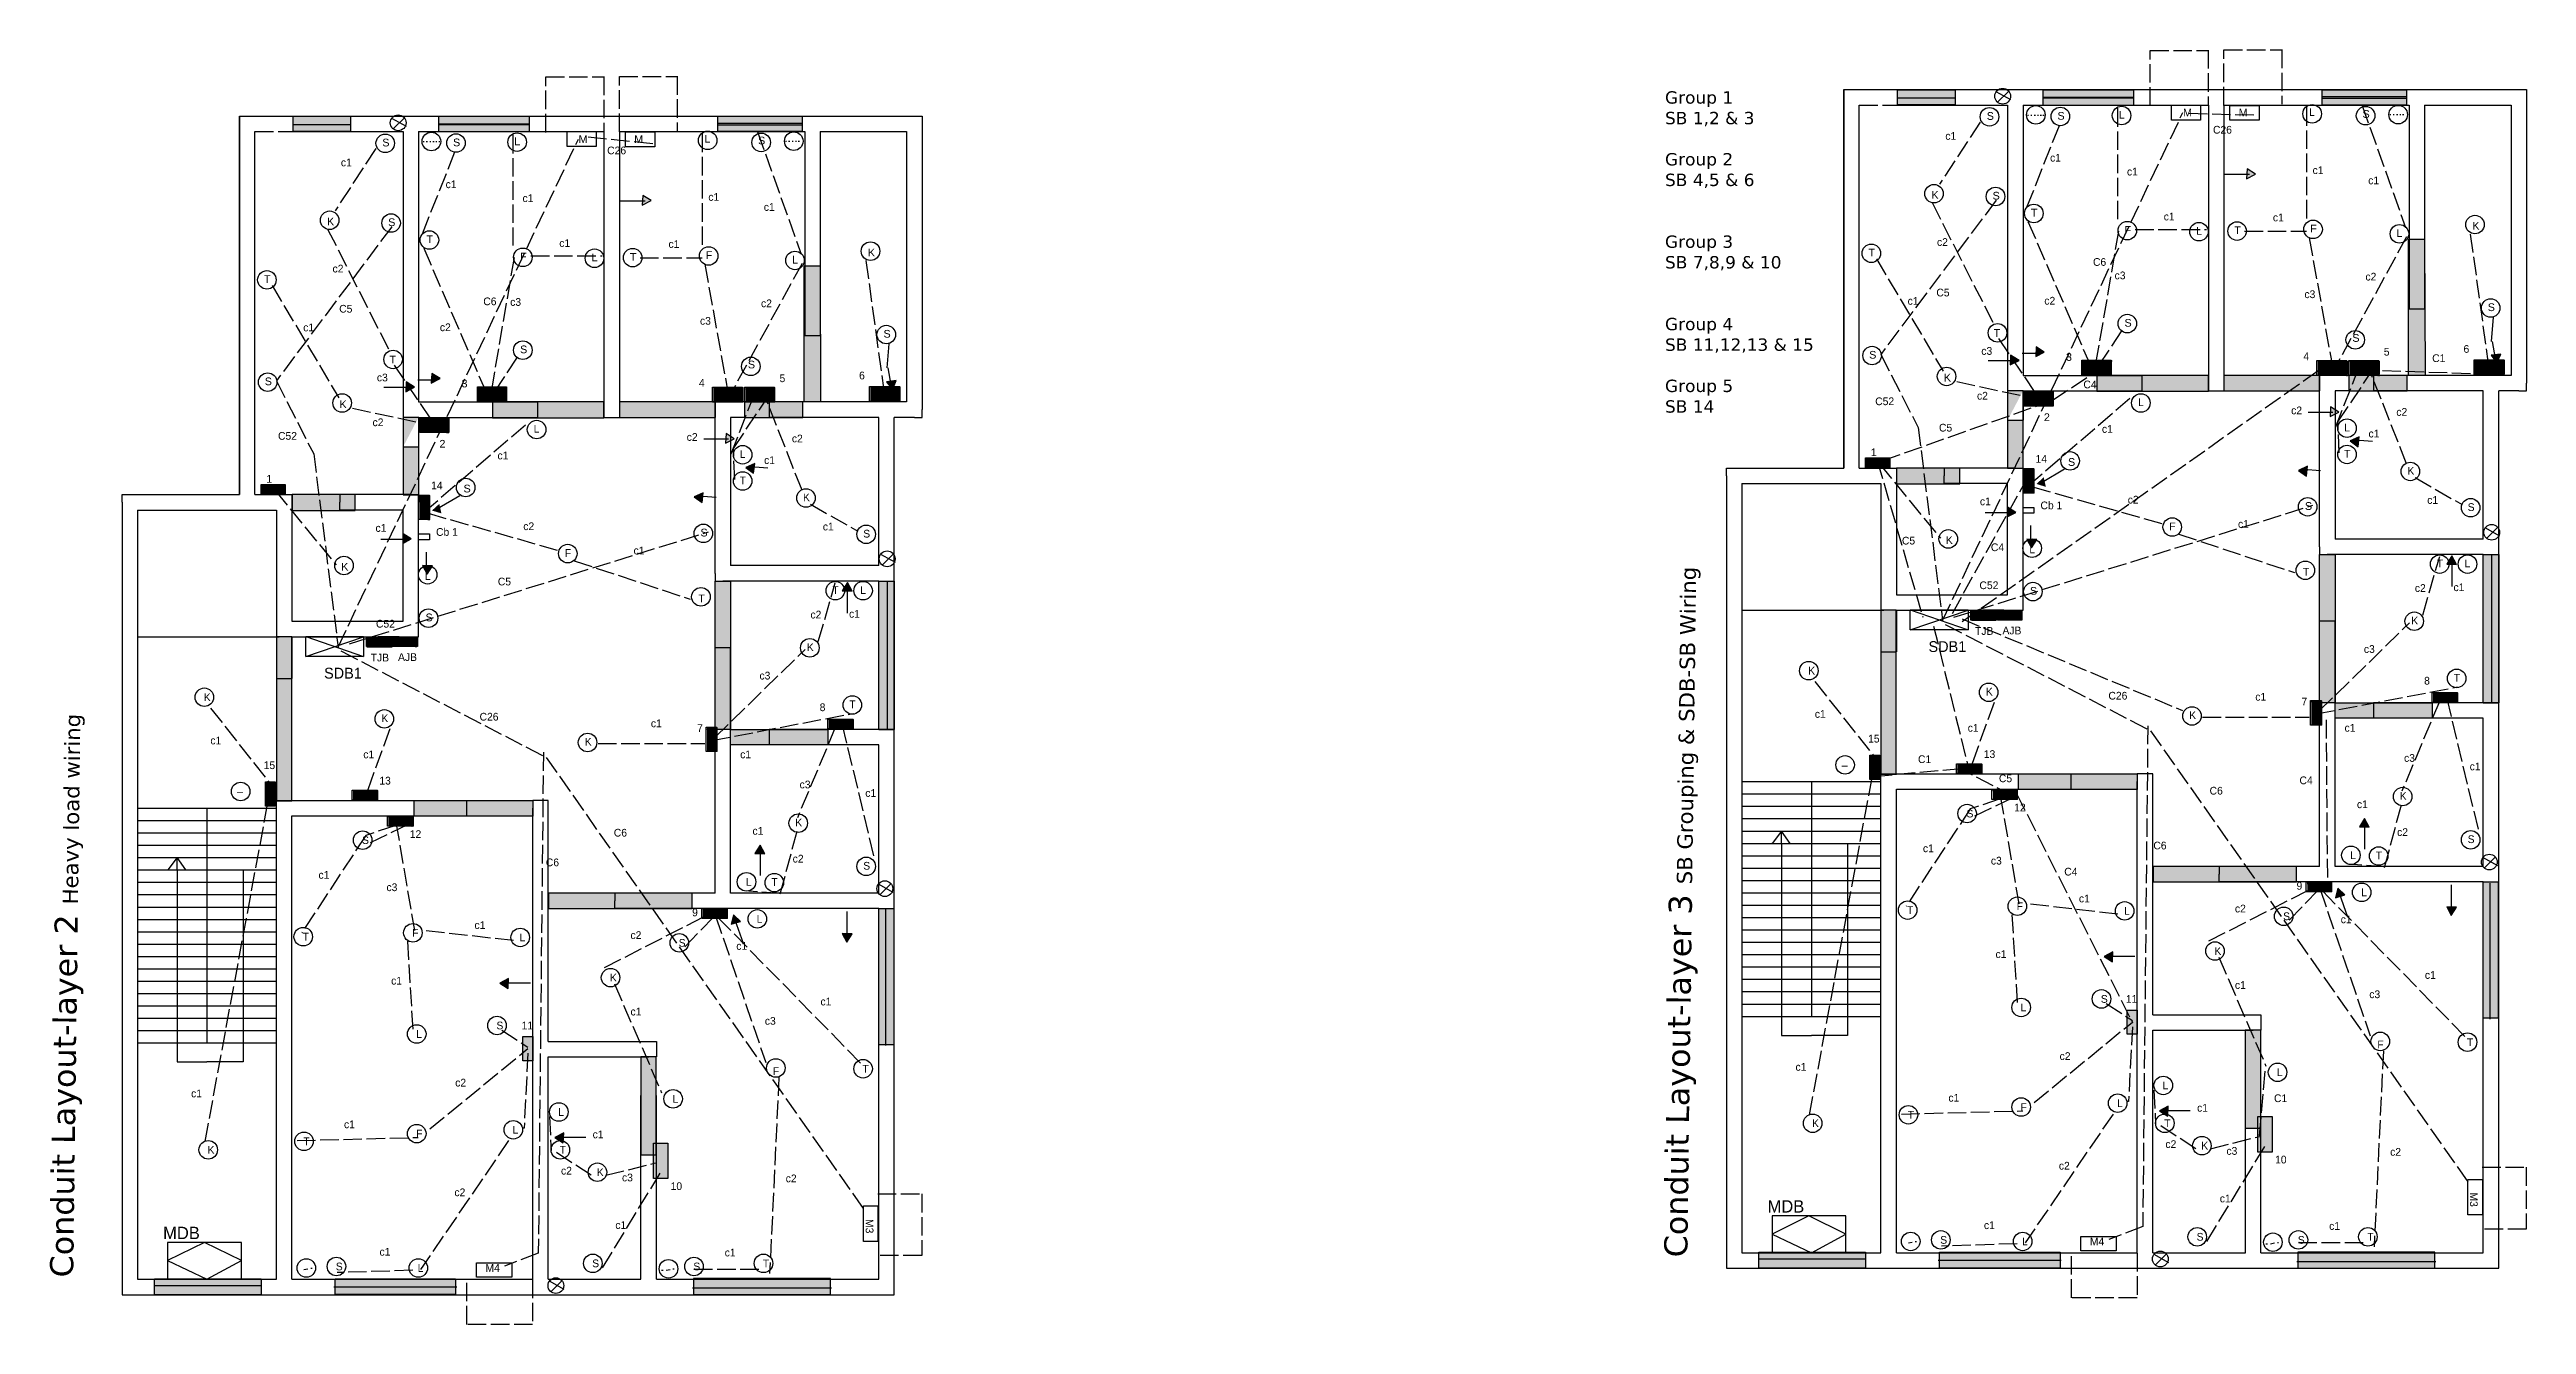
# Model space of a CAD drawing. Header units: inches. Extents: x -18 to 3128, y -1235 to 849.
# Drawn here: x 1525 to 3128, y 24 to 849 of the extents above; entities that cross this region are included whole.
import ezdxf

# ---------------------------------------------------------------- set-up
doc = ezdxf.new("R2010")
doc.units = ezdxf.units.IN
doc.linetypes.add('ACAD_ISO02W100', pattern=[15, 12, -3])
doc.linetypes.add('ACAD_ISO03W100', pattern=[30, 12, -18])
pattern_1 = [(45, (338.99675, -126.84594), (-0.088388348, 0.088388348), [])]
pattern_2 = [(45, (1377.78734, -109.64305), (-0.088388348, 0.088388348), [])]

msp = doc.modelspace()

# ---------------------------------------------------------------- texts
at = {"attachment_point": 1}
for s, insert, char_height, width in [('{\\fVerdana|b0|i0|c0|p34;\\C1;Group 1\\PSB 1,2 & 3\\P\\PGroup 2\\PSB 4,5 & 6\\P\\P\\PGroup 3\\PSB 7,8,9 & 10\\P\\P\\PGroup 4\\PSB 11,12,13 & 15\\P\\PGroup 5\\PSB 14}', (2570.7, 822), 8, 107.645), ('{\\fArial|b0|i0|c0|p34;S}', (2779, 808.5), 5, 5.538), ('{\\fArial|b0|i0|c0|p34;S}', (2824.8, 808.6), 5, 5.538), ('{\\fArial|b0|i0|c0|p34;L}', (2864.4, 809.3), 5, 5.538), ('L', (2987.7, 811), 5, 5.538), ('{\\fArial|b0|i0|c0|p34;S}', (3022.3, 809.8), 5, 5.538), ('{\\fArial|b0|i0|c0|p34;S}', (1740.2, 791.3), 5, 5.538), ('{\\fArial|b0|i0|c0|p34;S}', (1786, 791.4), 5, 5.538), ('{\\fArial|b0|i0|c0|p34;L}', (1825.6, 792.1), 5, 5.538), ('L', (1948.9, 793.8), 5, 5.538), ('{\\fArial|b0|i0|c0|p34;S}', (1983.5, 792.6), 5, 5.538), ('{\\fArial|b0|i0|c0|p34;K}', (2743.2, 757.4), 5, 5.155), ('{\\fArial|b0|i0|c0|p34;S}', (2782.8, 756.9), 5, 5.538), ('{\\fArial|b0|i0|c0|p34;K}', (1704.4, 740.2), 5, 5.155), ('{\\fArial|b0|i0|c0|p34;S}', (1744, 739.7), 5, 5.538), ('{\\fArial|b0|i0|c0|p34;T}', (2807.6, 745.9), 5, 5.538), ('{\\fArial|b0|i0|c0|p34;T}', (1768.8, 728.7), 5, 5.538), ('{\\fArial|b0|i0|c0|p34;F}', (2868.2, 734.7), 5, 5.538), ('{\\fArial|b0|i0|c0|p34;L}', (2914.5, 734.1), 5, 5.538), ('{\\fArial|b0|i0|c0|p34;T}', (2939.3, 734.5), 5, 5.538), ('{\\fArial|b0|i0|c0|p34;F}', (2988.4, 735.6), 5, 5.538), ('{\\fArial|b0|i0|c0|p34;L}', (3044.3, 732.7), 5, 5.538), ('{\\fArial|b0|i0|c0|p34;K}', (3093.4, 737.4), 5, 5.155), ('{\\fArial|b0|i0|c0|p34;F}', (1829.4, 717.5), 5, 5.538), ('{\\fArial|b0|i0|c0|p34;L}', (1875.7, 716.9), 5, 5.538), ('{\\fArial|b0|i0|c0|p34;T}', (1900.5, 717.3), 5, 5.538), ('{\\fArial|b0|i0|c0|p34;F}', (1949.6, 718.4), 5, 5.538), ('{\\fArial|b0|i0|c0|p34;L}', (2005.5, 715.5), 5, 5.538), ('{\\fArial|b0|i0|c0|p34;K}', (2054.6, 720.1), 5, 5.155), ('{\\fArial|b0|i0|c0|p34;T}', (2702.4, 720.1), 5, 5.538), ('{\\fArial|b0|i0|c0|p34;T}', (1663.6, 702.9), 5, 5.538), ('{\\fArial|b0|i0|c0|p34;S}', (2868.2, 674.6), 5, 5.538), ('{\\fArial|b0|i0|c0|p34;S}', (3103.4, 684.7), 5, 5.538), ('{\\fArial|b0|i0|c0|p34;S}', (2064.7, 667.5), 5, 5.538), ('{\\fArial|b0|i0|c0|p34;T}', (2783.5, 668), 5, 5.538), ('{\\fArial|b0|i0|c0|p34;S}', (3015.7, 664.8), 5, 5.538), ('{\\fArial|b0|i0|c0|p34;T}', (1744.8, 650.8), 5, 5.538), ('{\\fArial|b0|i0|c0|p34;S}', (1829.4, 657.4), 5, 5.538), ('{\\fArial|b0|i0|c0|p34;S}', (1976.9, 647.6), 5, 5.538), ('{\\fArial|b0|i0|c0|p34;S}', (2702.9, 653.9), 5, 5.538), ('{\\fArial|b0|i0|c0|p34;S}', (1664.1, 636.7), 5, 5.538), ('{\\fArial|b0|i0|c0|p34;K}', (2751.2, 639.1), 5, 5.155), ('{\\fArial|b0|i0|c0|p34;K}', (1712.5, 621.9), 5, 5.155), ('L', (2877, 623.2), 5, 5.538), ('L', (1838.2, 606), 5, 5.538), ('L', (3010.4, 606.8), 5, 5.538), ('L', (1971.6, 589.6), 5, 5.538), ('{\\fArial|b0|i0|c0|p34;S}', (2831.6, 584.5), 5, 5.538), ('T', (3010.4, 589.8), 5, 5.538), ('K', (3051.4, 578.8), 5, 5.538), ('{\\fArial|b0|i0|c0|p34;S}', (1792.8, 567.3), 5, 5.538), ('T', (1971.6, 572.6), 5, 5.538), ('K', (2012.6, 561.6), 5, 5.538), ('{\\fArial|b0|i0|c0|p34;S}', (2985, 556), 5, 5.538), ('S', (3090.4, 555.3), 5, 5.538), ('{\\fArial|b0|i0|c0|p34;S}', (1946.2, 538.8), 5, 5.538), ('S', (2051.6, 538.1), 5, 5.538), ('{\\fArial|b0|i0|c0|p34;K}', (2752.4, 533.9), 5, 5.155), ('F', (2897.2, 542.8), 5, 5.538), ('{\\fArial|b0|i0|c0|p34;K}', (1713.6, 516.7), 5, 5.155), ('F', (1858.4, 525.6), 5, 5.538), ('L', (2806.6, 527.9), 5, 5.155), ('T', (2983.7, 513.4), 5, 5.538), ('T', (3070.4, 518.8), 5, 5.538), ('L', (3088.4, 518.8), 5, 5.538), ('L', (1767.8, 510.6), 5, 5.155), ('T', (2031.6, 501.6), 5, 5.538), ('L', (2049.6, 501.6), 5, 5.538), ('{\\fArial|b0|i0|c0|p34;S}', (2807, 501.1), 5, 5.538), ('{\\fArial|b0|i0|c0|p34;S}', (1768.2, 483.9), 5, 5.538), ('T', (1944.9, 496.2), 5, 5.538), ('K', (3053.9, 481.8), 5, 5.538), ('K', (2015.1, 464.6), 5, 5.538), ('K', (2663.4, 449.4), 5, 5.538), ('K', (2778.4, 435.8), 5, 5.538), ('T', (3081.4, 444.8), 5, 5.538), ('K', (1624.6, 432.2), 5, 5.538), ('K', (1739.6, 418.6), 5, 5.538), ('T', (2042.6, 427.6), 5, 5.538), ('K', (2910.1, 420.6), 5, 5.538), ('K', (1871.3, 403.4), 5, 5.538), ('_', (2685.1, 391.3), 5, 5.538), ('_', (1646.3, 374.1), 5, 5.538), ('S', (2765.9, 356.9), 5, 5.538), ('K', (3046.4, 368.3), 5, 5.538), ('S', (1727.1, 339.7), 5, 5.538), ('K', (2007.6, 351.1), 5, 5.538), ('S', (3090.4, 340.3), 5, 5.538), ('S', (2051.6, 323.1), 5, 5.538), ('L', (3014.4, 329.9), 5, 5.538), ('T', (3030.9, 329.8), 5, 5.538), ('L', (1975.6, 312.7), 5, 5.538), ('T', (1992.1, 312.6), 5, 5.538), ('L', (3021.4, 305.9), 5, 5.538), ('T', (2727.4, 294.4), 5, 5.538), ('F', (2798.4, 296.9), 5, 5.538), ('L', (2867.9, 293.9), 5, 5.538), ('S', (2970.9, 290.4), 5, 5.538), ('T', (1688.6, 277.2), 5, 5.538), ('F', (1759.6, 279.7), 5, 5.538), ('L', (1829.1, 276.7), 5, 5.538), ('S', (1932.1, 273.2), 5, 5.538), ('L', (1982.6, 288.7), 5, 5.538), ('K', (2926.4, 267.9), 5, 5.538), ('K', (1887.6, 250.7), 5, 5.538), ('L', (2800.9, 231.4), 5, 5.538), ('S', (2852.9, 236.9), 5, 5.538), ('L', (1762.1, 214.2), 5, 5.538), ('S', (1814.1, 219.7), 5, 5.538), ('T', (3089.9, 208.9), 5, 5.538), ('F', (3031.9, 207.4), 5, 5.538), ('F', (1993.1, 190.2), 5, 5.538), ('T', (2051.1, 191.7), 5, 5.538), ('L', (2892.9, 180.9), 5, 5.538), ('L', (2966.9, 189.4), 5, 5.538), ('L', (1854.1, 163.7), 5, 5.538), ('L', (1928.1, 172.2), 5, 5.538), ('T', (2727.9, 161.9), 5, 5.538), ('F', (2800.9, 166.9), 5, 5.538), ('L', (2863.4, 169.4), 5, 5.538), ('T', (1689.1, 144.7), 5, 5.538), ('F', (1762.1, 149.7), 5, 5.538), ('L', (1824.6, 152.2), 5, 5.538), ('K', (2665.9, 156.4), 5, 5.538), ('T', (2893.9, 156.4), 5, 5.538), ('K', (1627.1, 139.2), 5, 5.538), ('T', (1855.1, 139.2), 5, 5.538), ('K', (2917.9, 141.9), 5, 5.538), ('K', (1879.1, 124.7), 5, 5.538), ('S', (2748.9, 80.9), 5, 5.538), ('S', (2914.9, 82.9), 5, 5.538), ('S', (2980.4, 80.9), 5, 5.538), ('T', (3025.4, 82.9), 5, 5.538), ('S', (1876.1, 65.7), 5, 5.538), ('T', (1986.6, 65.7), 5, 5.538), ('L', (2801.9, 79.9), 5, 5.538), ('S', (1710.1, 63.7), 5, 5.538), ('L', (1763.1, 62.7), 5, 5.538), ('S', (1941.6, 63.7), 5, 5.538)]:
    msp.add_mtext(s, dxfattribs=dict(at, insert=insert, char_height=char_height, width=width))
at = {"color": 101, "linetype": 'ACAD_ISO03W100', "char_height": 2, "width": 12.02, "attachment_point": 1}
for s, insert in [('{\\fArial|b0|i0|c0|p34;\\H2.5x;M}', (2906.1, 810.7)), ('{\\fArial|b0|i0|c0|p34;\\H2.5x;M}', (2942.1, 810.7)), ('{\\fArial|b0|i0|c0|p34;\\H2.5x;M}', (1867.3, 793.5)), ('{\\fArial|b0|i0|c0|p34;\\H2.5x;M}', (1903.3, 793.5)), ('{\\H2.5x;M4}', (2845.8, 79.9)), ('{\\H2.5x;M4}', (1807, 62.7))]:
    msp.add_mtext(s, dxfattribs=dict(at, insert=insert))
at = {"linetype": 'ACAD_ISO03W100', "char_height": 5, "attachment_point": 1}
for s, insert, width in [('{\\C3;C26}', (1885.8, 786.2), 5.853), ('c1', (2752.2, 795.6), 5.853), ('{\\C3;C26}', (2925.5, 799.6), 5.853), ('c1', (1713.4, 778.4), 5.853), ('c1', (2820, 781.5), 5.853), ('c1', (2869.8, 772.5), 5.853), ('c1', (2990, 773.4), 5.853), ('c1', (1781.2, 764.3), 5.853), ('c1', (1831, 755.3), 5.853), ('c1', (1951.3, 756.1), 5.853), ('c1', (3026, 766.8), 5.853), ('c1', (1987.2, 749.6), 5.853), ('c1', (2893.6, 743.4), 5.853), ('c1', (2964.3, 742.8), 5.853), ('c1', (1854.8, 726.2), 5.853), ('c1', (1925.5, 725.6), 5.853), ('c2', (2746.8, 726.9), 5.853), ('c2', (1708, 709.7), 5.853), ('{\\C3;C6}', (2847.8, 714), 5.853), ('{\\C3;C5}', (2746.4, 694.2), 5.853), ('c3', (2861.8, 705.3), 5.853), ('c3', (2984.7, 693.1), 5.853), ('c2', (3024.2, 704.5), 5.853), ('{\\C3;C5}', (1712.3, 683.7), 5.853), ('{\\C3;C6}', (1805.6, 688.5), 5.853), ('c3', (1823, 688.1), 5.853), ('c3', (1945.9, 675.9), 5.853), ('c2', (1985.4, 687.2), 5.853), ('c1', (2727.8, 688.8), 5.853), ('c2', (2816.3, 688.9), 5.853), ('c1', (1689, 671.6), 5.853), ('c2', (1777.5, 671.7), 5.853), ('{\\C1;6}', (3087.7, 657.7), 10.486), ('c3', (2775.5, 656.4), 5.853), ('{\\fArial|b0|i0|c0|p34;\\C1;3}', (2830.3, 652.5), 10.486), ('{\\C1;4}', (2984, 652.9), 10.486), ('{\\C1;5}', (3036.1, 655.9), 10.486), ('{\\C1;C1}', (3067.4, 651.7), 5.853), ('c3', (1736.7, 639.2), 5.853), ('{\\fArial|b0|i0|c0|p34;\\C1;3}', (1791.5, 635.3), 10.486), ('{\\C1;4}', (1945.2, 635.7), 10.486), ('{\\C1;5}', (1997.4, 638.7), 10.486), ('{\\C1;6}', (2048.9, 640.5), 10.486), ('c2', (2772.7, 627.4), 5.853), ('{\\C1;C4}', (2841.6, 634.7), 5.853), ('c2', (1733.9, 610.2), 5.853), ('{\\C3;C52}', (2706.8, 623.8), 5.853), ('{\\fArial|b0|i0|c0|p34;\\C1;2}', (2816, 613.5), 10.486), ('c2', (2976.1, 617.9), 5.853), ('c2', (3044.2, 616.9), 5.853), ('{\\C3;C52}', (1672.7, 601.4), 5.853), ('{\\fArial|b0|i0|c0|p34;\\C1;2}', (1777.2, 596.3), 10.486), ('c2', (1937.3, 600.7), 5.853), ('c2', (2005.4, 599.7), 5.853), ('{\\C1;C5}', (2748.1, 606.7), 5.853), ('c1', (2853.6, 605.9), 5.853), ('c1', (3026.2, 602.9), 5.853), ('c1', (1814.8, 588.7), 5.853), ('c1', (1987.4, 585.7), 5.853), ('{\\fArial|b0|i0|c0|p34;\\C1;1}', (2703.9, 590.8), 10.486), ('{\\C1;14}', (2810.6, 586.5), 10.486), ('{\\fArial|b0|i0|c0|p34;\\C1;1}', (1665.1, 573.6), 10.486), ('{\\C1;14}', (1771.8, 569.3), 10.486), ('c1', (2774.6, 559), 5.853), ('{\\C4;Cb 1}', (2813.8, 556.4), 22.495), ('c2', (2870.3, 560.1), 5.853), ('c1', (3064.2, 559.9), 5.853), ('c1', (1735.8, 541.8), 5.853), ('{\\C4;Cb 1}', (1775, 539.2), 22.495), ('c2', (1831.5, 542.9), 5.853), ('c1', (2025.4, 542.7), 5.853), ('{\\C1;C5}', (2724.1, 533.6), 5.853), ('{\\C1;C4}', (2781.7, 529.3), 5.853), ('c1', (2941.7, 544.4), 5.853), ('c1', (1902.9, 527.2), 5.853), ('{\\C3;C5}', (1815, 507.1), 5.853), ('{\\C3;C52}', (2774.3, 504.7), 5.853), ('c2', (3056.2, 502.9), 5.853), ('c1', (3081.2, 503.4), 5.853), ('c2', (2017.4, 485.7), 5.853), ('c1', (2042.4, 486.2), 5.853), ('{\\C3;C52}', (1736.1, 479.8), 5.853), ('c3', (3023.2, 463.4), 5.853), ('c3', (1984.4, 446.2), 5.853), ('{\\C3;C26}', (2857.8, 433.2), 9.958), ('{\\C1;8}', (3062.2, 442.9), 10.486), ('{\\C3;C26}', (1803.2, 419.6), 9.958), ('{\\C1;8}', (2023.4, 425.7), 10.486), ('c1', (2667.7, 421.4), 5.853), ('c1', (2952.9, 432.5), 5.853), ('{\\C1;7}', (2982.8, 429.4), 10.486), ('c1', (1628.9, 404.2), 5.853), ('c1', (1914.1, 415.3), 5.853), ('{\\C1;7}', (1944, 412.2), 10.486), ('{\\C1;15}', (2702.2, 405.4), 10.486), ('c1', (2766.7, 412.4), 5.853), ('c1', (3010.7, 412.4), 5.853), ('{\\C1;15}', (1663.4, 388.2), 10.486), ('c1', (1727.9, 395.2), 5.853), ('c1', (1971.9, 395.2), 5.853), ('{\\C1;C1}', (2734.5, 392.1), 5.853), ('{\\C1;13}', (2777.1, 395.4), 10.486), ('c3', (3049.2, 392.9), 5.853), ('c1', (3091.7, 387.4), 5.853), ('{\\C1;13}', (1738.3, 378.2), 10.486), ('c3', (2010.4, 375.7), 5.853), ('c1', (2052.9, 370.2), 5.853), ('{\\C1;C5}', (2786.9, 379.7), 5.853), ('{\\C3;C6}', (2923.3, 371.7), 9.958), ('{\\C1;C4}', (2981.5, 378.4), 5.853), ('{\\C1;12}', (2796.8, 360.8), 10.486), ('c1', (3018.7, 362.9), 5.853), ('{\\C1;12}', (1758, 343.6), 10.486), ('{\\C3;C6}', (1890.1, 344.5), 5.853), ('c1', (1979.9, 345.7), 5.853), ('c2', (3044.7, 344.9), 5.853), ('{\\C3;C6}', (1846.1, 325.3), 5.853), ('c2', (2005.9, 327.7), 5.853), ('c1', (2737.7, 334.4), 5.853), ('c3', (2781.7, 326.4), 5.853), ('{\\C3;C6}', (2886.9, 336.2), 9.958), ('c1', (1698.9, 317.2), 5.853), ('c3', (1742.9, 309.2), 5.853), ('{\\C1;C4}', (2829.2, 319.3), 5.853), ('{\\C1;9}', (2979.6, 310.1), 10.486), ('{\\C1;9}', (1940.8, 292.9), 10.486), ('c1', (2838.7, 301.9), 5.853), ('c2', (2939.7, 295.4), 5.853), ('c1', (1799.9, 284.7), 5.853), ('c2', (1900.9, 278.2), 5.853), ('c1', (3008.2, 288.4), 5.853), ('c1', (1969.4, 271.2), 5.853), ('c1', (2784.7, 265.9), 5.853), ('c1', (1745.9, 248.7), 5.853), ('c1', (2939.7, 245.9), 5.853), ('c1', (3062.7, 252.4), 5.853), ('c1', (1900.9, 228.7), 5.853), ('c1', (2023.9, 235.2), 5.853), ('{\\C1;11}', (2869.1, 236.9), 10.486), ('c3', (3026.7, 239.9), 5.853), ('{\\C1;11}', (1830.4, 219.7), 10.486), ('c3', (1987.9, 222.7), 5.853), ('c1', (2655.2, 192.9), 5.853), ('c2', (2826.2, 199.9), 5.853), ('c2', (1787.4, 182.7), 5.853), ('c1', (1616.4, 175.7), 5.853), ('c1', (2754.2, 172.9), 5.853), ('c1', (2915.2, 166.4), 5.853), ('{\\C1;C1}', (2965, 172.6), 5.853), ('c1', (1715.4, 155.7), 5.853), ('c1', (1876.4, 149.2), 5.853), ('c2', (2825.7, 128.9), 5.853), ('c2', (2894.7, 142.9), 5.853), ('c3', (2934.2, 138.5), 5.853), ('{\\C1;10}', (2965.7, 132.9), 10.486), ('c2', (3040.2, 137.9), 5.853), ('c2', (1855.9, 125.7), 5.853), ('c3', (1895.4, 121.3), 5.853), ('{\\C1;10}', (1926.9, 115.7), 10.486), ('c2', (2001.4, 120.7), 5.853), ('c2', (1786.9, 111.7), 5.853), ('c1', (2929.9, 107.7), 5.853), ('c1', (1891.1, 90.5), 5.853), ('c1', (2777.2, 90.4), 5.853), ('c1', (3000.7, 89.9), 5.853), ('c1', (1738.4, 73.2), 5.853), ('c1', (1961.9, 72.7), 5.853)]:
    msp.add_mtext(s, dxfattribs=dict(at, insert=insert, width=width))
at = {"char_height": 15, "attachment_point": 1, "rotation": 89.2488}
for s, insert, width in [('{\\fVerdana|b0|i0|c0|p34;Conduit Layout-layer 3 \\H0.6667x;SB Grouping & SDB-SB Wiring}', (2570.1, 67.2), 454.163), ('\\pt0;{\\fVerdana|b0|i0|c0|p34;Conduit Layout-layer 2 \\H0.6667x;Heavy load wiring}', (1525, 54.2), 731.972)]:
    msp.add_mtext(s, dxfattribs=dict(at, insert=insert, width=width))
at = {"color": 55, "linetype": 'ACAD_ISO02W100', "attachment_point": 1}
for s, insert, char_height, width in [('{\\C1;SDB1}', (2741.3, 466), 7, 20.506), ('TJB', (2771.4, 475.1), 5, 7.249), ('{\\C4;AJB}', (2789.2, 475.4), 5, 7.249), ('TJB', (1732.7, 457.9), 5, 7.249), ('{\\C4;AJB}', (1750.4, 458.2), 5, 7.249), ('{\\C1;SDB1}', (1702.5, 448.8), 7, 20.506), ('{\\C1;MDB}', (2637.1, 104.1), 8, 20.506), ('{\\C1;MDB}', (1598.3, 86.9), 8, 20.506)]:
    msp.add_mtext(s, dxfattribs=dict(at, insert=insert, char_height=char_height, width=width))
at = {"color": 101, "linetype": 'ACAD_ISO03W100', "char_height": 2, "width": 12.02, "attachment_point": 1, "rotation": 270}
for insert in [(3096.9, 109.1), (2058.2, 91.9)]:
    msp.add_mtext('{\\H2.5x;M3}', dxfattribs=dict(at, insert=insert))

# ---------------------------------------------------------------- hatches: boundary and pattern name
for color, points in [(103, [(2721.3, 823), (2758.5, 823), (2758.5, 813.2), (2721.3, 813.2)]), (103, [(1682.5, 805.8), (1719.7, 805.8), (1719.7, 796), (1682.5, 796)]), (55, [(2994.5, 638.1), (2932.6, 638.1), (2932.6, 628.1), (2994.5, 628.1)]), (55, [(1955.7, 620.9), (1893.8, 620.9), (1893.8, 610.9), (1955.7, 610.9)]), (103, [(3100.5, 522.1), (3110.5, 522.1), (3110.5, 426.1), (3100.5, 426.1)]), (103, [(2061.7, 504.9), (2071.7, 504.9), (2071.7, 408.9), (2061.7, 408.9)]), (103, [(3100.5, 310.1), (3110.2, 310.1), (3110.2, 221.9), (3100.5, 221.9)]), (103, [(2061.7, 292.9), (2071.4, 292.9), (2071.4, 204.7), (2061.7, 204.7)]), (55, [(2956.4, 214.1), (2946.3, 214.1), (2946.3, 150.7), (2956.4, 150.7)]), (55, [(1917.6, 196.9), (1907.5, 196.9), (1907.5, 133.5), (1917.6, 133.5)]), (103, [(2631.5, 70.4), (2700.5, 70.4), (2700.5, 60.1), (2631.5, 60.1)]), (103, [(2748.5, 70.4), (2826.5, 70.4), (2826.5, 60.2), (2748.5, 60.2)]), (103, [(3069.2, 70.5), (2980.4, 70.5), (2980.4, 60.2), (3069.2, 60.2)]), (103, [(1592.7, 53.2), (1661.8, 53.2), (1661.8, 42.9), (1592.7, 42.9)]), (103, [(1709.7, 53.2), (1787.7, 53.2), (1787.7, 43), (1709.7, 43)]), (103, [(2030.4, 53.3), (1941.6, 53.3), (1941.6, 43), (2030.4, 43)])]:
    msp.add_hatch(color=color).paths.add_polyline_path(points)
h = msp.add_hatch(color=103)
h.paths.add_polyline_path([(2815.6, 823), (2874, 823), (2874, 812.9), (2815.6, 812.9)])
edge = h.paths.add_edge_path()
edge.add_line((2815.5, 818.1), (2874, 818.1))
h = msp.add_hatch(color=103)
h.paths.add_polyline_path([(2996.2, 823), (3050.8, 823), (3050.8, 813.1), (2996.2, 813.1)])
edge = h.paths.add_edge_path(flags=17)
edge.add_line((2996.2, 818.6), (3050.8, 818.6))
h = msp.add_hatch(color=103)
h.paths.add_polyline_path([(1776.8, 805.8), (1835.2, 805.8), (1835.2, 795.7), (1776.8, 795.7)])
edge = h.paths.add_edge_path()
edge.add_line((1776.7, 800.9), (1835.2, 800.9))
h = msp.add_hatch(color=103)
h.paths.add_polyline_path([(1957.4, 805.8), (2012.1, 805.8), (2012.1, 795.9), (1957.4, 795.9)])
edge = h.paths.add_edge_path(flags=17)
edge.add_line((1957.4, 801.4), (2012.1, 801.4))
at = {"linetype": 'ACAD_ISO02W100'}
h = msp.add_hatch(color=7, dxfattribs=at)
h.paths.add_polyline_path([(2947.3, 765.4), (2953, 768.4), (2947.6, 771.8)])
h.paths.add_polyline_path([(3001.3, 611.4), (3006.9, 614.3), (3001.5, 617.7)])
h = msp.add_hatch(color=7, dxfattribs=at)
h.paths.add_polyline_path([(1908.5, 748.2), (1914.2, 751.2), (1908.8, 754.6)])
h.paths.add_polyline_path([(1962.5, 594.2), (1968.1, 597.1), (1962.8, 600.5)])
h = msp.add_hatch(color=55)
h.paths.add_polyline_path([(3052.1, 726.3), (3062.5, 726.3), (3062.8, 638.1), (3052.1, 638.1)])
edge = h.paths.add_edge_path(flags=16)
edge.add_line((3052.5, 681.1), (3062.5, 681.1))
h = msp.add_hatch(color=55)
h.paths.add_polyline_path([(2013.3, 709.1), (2023.7, 709.1), (2024, 620.9), (2013.3, 620.9)])
edge = h.paths.add_edge_path(flags=16)
edge.add_line((2013.7, 663.9), (2023.7, 663.9))
h = msp.add_hatch(dxfattribs=at)
h.set_pattern_fill('ANSI31', color=252, style=0)
h.set_pattern_definition([(45, (1378.64523, -109.64305), (-0.088388348, 0.088388348), [])])
h.paths.add_polyline_path([(2993.6, 647.7), (3012.5, 647.7), (3012.5, 638), (2993.6, 638)])
h.paths.add_polyline_path([(3014.3, 647.7), (3033.2, 647.7), (3033.2, 638), (3014.3, 638)])
h.paths.add_polyline_path([(3095.3, 648.1), (3114.2, 648.1), (3114.2, 638.4), (3095.3, 638.4)])
h.paths.add_polyline_path([(2769.5, 486.1), (2785.3, 486.1), (2785.3, 479.7), (2769.5, 479.7)])
h.paths.add_polyline_path([(2809.7, 577.7), (2809.7, 561.9), (2803.3, 561.9), (2803.3, 577.7)])
h.paths.add_polyline_path([(2995.9, 427.5), (2995.9, 411.7), (2989.5, 411.7), (2989.5, 427.5)])
h.paths.add_polyline_path([(3068.3, 432.8), (3084, 432.8), (3084, 426.4), (3068.3, 426.4)])
h.paths.add_polyline_path([(2986.8, 310.1), (3002.5, 310.1), (3002.5, 303.7), (2986.8, 303.7)])
h.paths.add_polyline_path([(2783.3, 369.8), (2799, 369.8), (2799, 363.5), (2783.3, 363.5)])
h.paths.add_polyline_path([(2760.4, 386.7), (2776.1, 386.7), (2776.1, 380.3), (2760.4, 380.3)])
at = {"linetype": 'ByBlock'}
for points in [[(2794.2, 644.8), (2799.9, 647.7), (2794.5, 651.1)], [(2810.7, 650.2), (2816.3, 653.2), (2811, 656.6)], [(3105.5, 651.2), (3109.3, 646.1), (3111.8, 651.9)], [(1755.5, 627.5), (1761.1, 630.5), (1755.7, 633.9)], [(1771.9, 633), (1777.6, 636), (1772.2, 639.4)], [(2066.7, 634), (2070.5, 628.9), (2073, 634.7)], [(3020.1, 598.2), (3014.3, 595.6), (3019.4, 591.9)], [(1981.3, 581), (1975.5, 578.4), (1980.6, 574.7)], [(2986.7, 579.2), (2980.8, 576.6), (2986, 572.9)], [(1947.9, 562), (1942.1, 559.4), (1947.2, 555.7)], [(2805, 532.1), (2807.9, 526.5), (2811.4, 531.9)], [(1766.2, 514.9), (1769.2, 509.3), (1772.6, 514.7)]]:
    msp.add_hatch(color=7, dxfattribs=at).paths.add_polyline_path(points)
at = {"linetype": 'ACAD_ISO02W100'}
h = msp.add_hatch(dxfattribs=at)
h.set_pattern_fill('ANSI31', color=252, style=0)
h.set_pattern_definition(pattern_2)
h.paths.add_polyline_path([(2840.6, 648), (2859.5, 648), (2859.5, 638.3), (2840.6, 638.3)])
h = msp.add_hatch(dxfattribs=at)
h.set_pattern_fill('ANSI31', color=252, style=0)
h.set_pattern_definition([(45, (339.85464, -126.84594), (-0.088388348, 0.088388348), [])])
h.paths.add_polyline_path([(1954.8, 630.5), (1973.7, 630.5), (1973.7, 620.8), (1954.8, 620.8)])
h.paths.add_polyline_path([(1975.5, 630.5), (1994.4, 630.5), (1994.4, 620.8), (1975.5, 620.8)])
h.paths.add_polyline_path([(2056.5, 630.9), (2075.4, 630.9), (2075.4, 621.2), (2056.5, 621.2)])
h.paths.add_polyline_path([(1730.8, 468.9), (1746.5, 468.9), (1746.5, 462.5), (1730.8, 462.5)])
h.paths.add_polyline_path([(1770.9, 560.5), (1770.9, 544.7), (1764.5, 544.7), (1764.5, 560.5)])
h.paths.add_polyline_path([(1957.1, 410.3), (1957.1, 394.5), (1950.7, 394.5), (1950.7, 410.3)])
h.paths.add_polyline_path([(2029.5, 415.6), (2045.3, 415.6), (2045.3, 409.2), (2029.5, 409.2)])
h.paths.add_polyline_path([(1948, 292.9), (1963.7, 292.9), (1963.7, 286.5), (1948, 286.5)])
h.paths.add_polyline_path([(1744.5, 352.6), (1760.3, 352.6), (1760.3, 346.3), (1744.5, 346.3)])
h.paths.add_polyline_path([(1721.6, 369.5), (1737.3, 369.5), (1737.3, 363.1), (1721.6, 363.1)])
h = msp.add_hatch(dxfattribs=at)
h.set_pattern_fill('ANSI31', color=252, style=0)
h.set_pattern_definition(pattern_1)
h.paths.add_polyline_path([(1801.8, 630.7), (1820.7, 630.7), (1820.7, 621.1), (1801.8, 621.1)])
h = msp.add_hatch(color=55)
h.paths.add_polyline_path([(2802.6, 628.1), (2792.5, 628.1), (2792.5, 577.9), (2802.6, 577.9)])
edge = h.paths.add_edge_path()
edge.add_line((2802.5, 628.1), (2802.5, 609.1))
edge.add_line((2792.5, 609.1), (2802.5, 609.1))
h = msp.add_hatch(dxfattribs=at)
h.set_pattern_fill('ANSI31', color=252, style=0)
h.set_pattern_definition(pattern_2)
h.paths.add_polyline_path([(2803.1, 627.9), (2822, 627.9), (2822, 618.2), (2803.1, 618.2)])
h = msp.add_hatch(color=55)
h.paths.add_polyline_path([(2922.5, 638.1), (2850.2, 638.1), (2850.2, 627.8), (2922.5, 627.8)])
edge = h.paths.add_edge_path(flags=16)
edge.add_line((2879.5, 638.1), (2879.5, 628.1))
h = msp.add_hatch(color=55)
h.paths.add_polyline_path([(3051.2, 638.1), (3013.5, 638.1), (3013.5, 628.1), (3051.2, 628.1)])
edge = h.paths.add_edge_path(flags=16)
edge.add_line((3029.5, 638.1), (3029.5, 628.1))
h = msp.add_hatch(color=55)
h.paths.add_polyline_path([(1763.8, 610.9), (1753.7, 610.9), (1753.7, 560.7), (1763.8, 560.7)])
edge = h.paths.add_edge_path()
edge.add_line((1763.7, 610.9), (1763.7, 591.9))
edge.add_line((1753.7, 591.9), (1763.7, 591.9))
h = msp.add_hatch(dxfattribs=at)
h.set_pattern_fill('ANSI31', color=252, style=0)
h.set_pattern_definition(pattern_1)
h.paths.add_polyline_path([(1764.4, 610.7), (1783.2, 610.7), (1783.2, 601), (1764.4, 601)])
h = msp.add_hatch(color=55)
h.paths.add_polyline_path([(1883.7, 620.9), (1811.5, 620.9), (1811.5, 610.6), (1883.7, 610.6)])
edge = h.paths.add_edge_path(flags=16)
edge.add_line((1840.7, 620.9), (1840.7, 610.9))
h = msp.add_hatch(color=55)
h.paths.add_polyline_path([(2012.5, 620.9), (1974.7, 620.9), (1974.7, 610.8), (2012.5, 610.8)])
edge = h.paths.add_edge_path(flags=16)
edge.add_line((1990.7, 620.9), (1990.7, 610.9))
h = msp.add_hatch(dxfattribs=at)
h.set_pattern_fill('ANSI31', color=252, style=0)
h.set_pattern_definition(pattern_2)
h.paths.add_polyline_path([(2700.5, 584.6), (2716.2, 584.6), (2716.2, 578.2), (2700.5, 578.2)])
h.paths.add_polyline_path([(2702.6, 592), (2707, 592), (2707, 584.5), (2702.6, 584.5)], flags=9)
h = msp.add_hatch(color=55)
h.paths.add_polyline_path([(2761.5, 578.1), (2720.6, 578.1), (2720.6, 567.9), (2761.5, 567.9)])
edge = h.paths.add_edge_path(flags=16)
edge.add_line((2751.5, 568.1), (2751.5, 573.1))
edge.add_line((2751.5, 578.1), (2751.5, 573.1))
h = msp.add_hatch(dxfattribs=at)
h.set_pattern_fill('ANSI31', color=252, style=0)
h.set_pattern_definition(pattern_1)
h.paths.add_polyline_path([(1661.7, 567.4), (1677.4, 567.4), (1677.4, 561), (1661.7, 561)])
h.paths.add_polyline_path([(1663.8, 574.8), (1668.2, 574.8), (1668.2, 567.3), (1663.8, 567.3)], flags=9)
for color, points in [(7, [(2815.9, 572.1), (2811.2, 567.8), (2817.3, 565.9)]), (7, [(1777.1, 554.9), (1772.4, 550.6), (1778.5, 548.7)]), (7, [(2792.2, 546.4), (2797.8, 549.4), (2792.4, 552.8)]), (7, [(1753.4, 529.2), (1759, 532.2), (1753.7, 535.6)]), (7, [(3083.2, 515.6), (3080.2, 521.2), (3076.8, 515.8)]), (7, [(2044.4, 498.4), (2041.4, 504), (2038, 498.6)]), (57, [(2769.3, 485.7), (2785, 485.7), (2785, 479.3), (2769.3, 479.3)]), (57, [(1730.5, 468.5), (1746.3, 468.5), (1746.3, 462.1), (1730.5, 462.1)]), (252, [(2709.7, 392.1), (2709.7, 376.4), (2703.3, 376.4), (2703.3, 392.1)]), (252, [(1670.9, 374.9), (1670.9, 359.2), (1664.5, 359.2), (1664.5, 374.9)]), (7, [(3026.7, 345.6), (3023.7, 351.2), (3020.3, 345.8)]), (7, [(1987.9, 328.4), (1984.9, 334), (1981.5, 328.6)]), (7, [(3010.9, 301.7), (3006.3, 306.1), (3004.8, 299.9)]), (7, [(1972.1, 284.5), (1967.5, 288.9), (1966, 282.7)]), (7, [(3076.8, 294), (3079.7, 288.4), (3083.2, 293.7)]), (7, [(2038, 276.8), (2040.9, 271.2), (2044.4, 276.5)]), (7, [(2860.7, 264.8), (2855, 261.8), (2860.4, 258.4)]), (7, [(1821.9, 247.6), (1816.3, 244.6), (1821.6, 241.2)]), (7, [(2896.4, 164.9), (2890.8, 161.9), (2896.2, 158.5)]), (7, [(1857.7, 147.7), (1852, 144.7), (1857.4, 141.3)])]:
    msp.add_hatch(color=color, dxfattribs=at).paths.add_polyline_path(points)
h = msp.add_hatch(color=55)
h.paths.add_polyline_path([(1722.7, 560.9), (1681.8, 560.9), (1681.8, 550.7), (1722.7, 550.7)])
edge = h.paths.add_edge_path(flags=16)
edge.add_line((1712.7, 550.9), (1712.7, 555.9))
edge.add_line((1712.7, 560.9), (1712.7, 555.9))
h = msp.add_hatch(color=55)
h.paths.add_polyline_path([(2994.5, 522.1), (3004.5, 522.1), (3004.5, 426.1), (2994.5, 426.1)])
edge = h.paths.add_edge_path(flags=17)
edge.add_line((2994.5, 479.1), (3004.5, 479.1))
h = msp.add_hatch(color=55)
h.paths.add_polyline_path([(1955.7, 504.9), (1965.7, 504.9), (1965.7, 408.9), (1955.7, 408.9)])
edge = h.paths.add_edge_path(flags=17)
edge.add_line((1955.7, 461.9), (1965.7, 461.9))
h = msp.add_hatch(color=55)
h.paths.add_polyline_path([(2720.4, 486.1), (2710.5, 486.1), (2710.5, 379.9), (2720.4, 379.9)])
edge = h.paths.add_edge_path()
edge.add_line((2710.5, 459.1), (2720.5, 459.1))
h = msp.add_hatch(dxfattribs=at)
h.set_pattern_fill('ANSI31', color=141, style=0)
h.set_pattern_definition(pattern_2)
h.paths.add_polyline_path([(2785.9, 486), (2801.7, 486), (2801.7, 479.7), (2785.9, 479.7)])
h = msp.add_hatch(color=55)
h.paths.add_polyline_path([(1681.7, 468.9), (1671.7, 468.9), (1671.7, 362.7), (1681.7, 362.7)])
edge = h.paths.add_edge_path()
edge.add_line((1671.7, 441.9), (1681.7, 441.9))
h = msp.add_hatch(dxfattribs=at)
h.set_pattern_fill('ANSI31', color=141, style=0)
h.set_pattern_definition(pattern_1)
h.paths.add_polyline_path([(1747.1, 468.8), (1762.9, 468.8), (1762.9, 462.5), (1747.1, 462.5)])
h = msp.add_hatch(color=55)
h.paths.add_polyline_path([(3004.5, 426.1), (3067.5, 426.1), (3067.5, 416.2), (3004.5, 416.2)])
edge = h.paths.add_edge_path()
edge.add_line((3029.5, 426.1), (3029.5, 416.1))
h = msp.add_hatch(color=55)
h.paths.add_polyline_path([(1965.7, 408.9), (2028.7, 408.9), (2028.7, 399), (1965.7, 399)])
edge = h.paths.add_edge_path()
edge.add_line((1990.7, 408.9), (1990.7, 398.9))
h = msp.add_hatch(color=55)
h.paths.add_polyline_path([(2799.6, 380.1), (2876.4, 380.1), (2876.4, 370), (2799.6, 370)])
edge = h.paths.add_edge_path(flags=16)
edge.add_line((2833.5, 380.1), (2833.5, 370.1))
h = msp.add_hatch(color=55)
h.paths.add_polyline_path([(1760.8, 362.9), (1837.6, 362.9), (1837.6, 352.8), (1760.8, 352.8)])
edge = h.paths.add_edge_path(flags=16)
edge.add_line((1794.7, 362.9), (1794.7, 352.9))
h = msp.add_hatch(color=55)
h.paths.add_polyline_path([(2979.6, 320.1), (2886.7, 320.1), (2886.7, 310.1), (2979.6, 310.1)])
edge = h.paths.add_edge_path()
edge.add_line((2929.5, 310.1), (2929.5, 315.1))
edge.add_line((2929.5, 320.1), (2929.5, 315.1))
h = msp.add_hatch(color=55)
h.paths.add_polyline_path([(1940.8, 302.9), (1847.9, 302.9), (1847.9, 292.9), (1940.8, 292.9)])
edge = h.paths.add_edge_path()
edge.add_line((1890.7, 292.9), (1890.7, 297.9))
edge.add_line((1890.7, 302.9), (1890.7, 297.9))
h = msp.add_hatch(color=252, dxfattribs=at)
h.paths.add_polyline_path([(2963.8, 158.3), (2963.8, 135.3), (2954.5, 135.3), (2954.5, 158.3)])
h.paths.add_polyline_path([(2876.4, 227.2), (2876.4, 211.5), (2870, 211.5), (2870, 227.2)])
h = msp.add_hatch(color=252, dxfattribs=at)
h.paths.add_polyline_path([(1925, 141.1), (1925, 118.1), (1915.7, 118.1), (1915.7, 141.1)])
h.paths.add_polyline_path([(1837.6, 210), (1837.6, 194.3), (1831.2, 194.3), (1831.2, 210)])

# ---------------------------------------------------------------- linework, layer by layer
for p, q in [((2884.9, 812.6), (2884.9, 848.5)), ((2884.9, 848.5), (2922.4, 848.5)), ((2922.4, 848.5), (2922.4, 848.7)), ((2922.4, 848.7), (2922.4, 813.3)), ((2932.5, 812.9), (2932.5, 848.8)), ((2932.5, 848.8), (2970, 848.8)), ((2970, 848.8), (2970, 849)), ((2970, 849), (2970, 813.7)), ((1846.1, 795.4), (1846.1, 831.3)), ((1846.1, 831.3), (1883.6, 831.3)), ((1883.6, 831.3), (1883.6, 831.5)), ((1883.6, 831.5), (1883.6, 796.1)), ((1893.7, 795.7), (1893.7, 831.6)), ((1893.7, 831.6), (1931.2, 831.6)), ((1931.2, 831.6), (1931.2, 831.8)), ((1931.2, 831.8), (1931.2, 796.5)), ((2696.5, 813.1), (2715.5, 813.1)), ((2774.8, 802.1), (2748.5, 761.9)), ((2863.6, 811), (2863.6, 739.3)), ((2986, 811.7), (2986, 739.2)), ((3022, 812.9), (3050.2, 733.8)), ((1657.7, 795.9), (1676.7, 795.9)), ((1824.8, 793.8), (1824.8, 722.1)), ((1947.2, 794.5), (1947.2, 722)), ((1983.2, 795.7), (2011.4, 716.6)), ((2825.8, 799.7), (2803.9, 744.5)), ((1736, 784.9), (1709.7, 744.7)), ((1787, 782.5), (1765.1, 727.3)), ((2743.6, 750), (2783.3, 671.8)), ((1704.8, 732.8), (1744.5, 654.6)), ((2805.7, 737.7), (2846.5, 643.7)), ((2864.3, 731.5), (2848.8, 641.5)), ((2875.1, 732.6), (2921.3, 732.6)), ((2945.9, 731.4), (2986, 731.4)), ((2987.8, 727.2), (3002.8, 644)), ((3050.8, 727.8), (3004, 642.2)), ((3092.1, 729.6), (3103.5, 647)), ((1767, 720.4), (1807.7, 626.5)), ((1825.5, 714.3), (1810.1, 624.3)), ((1836.4, 715.4), (1882.5, 715.4)), ((1907.1, 714.2), (1947.2, 714.2)), ((1949, 710), (1964, 626.8)), ((2012, 710.6), (1965.2, 625)), ((2053.3, 712.4), (2064.7, 629.8)), ((2707.6, 713.5), (2750.9, 640.7)), ((1668.8, 696.3), (1712.1, 623.5)), ((2866.3, 667), (2850.4, 642.9)), ((1827.5, 649.8), (1811.6, 625.7)), ((2759.6, 634.1), (2812, 622.7)), ((3004.8, 604.4), (3019.3, 641.4)), ((1720.9, 616.9), (1773.2, 605.5)), ((1966, 587.2), (1980.5, 624.2)), ((2871.7, 623.1), (2806.8, 567.2)), ((2812, 622.7), (2812, 622.7)), ((1832.9, 605.9), (1768, 550)), ((1773.2, 605.5), (1773.2, 605.5)), ((2709.8, 580.5), (2749.1, 532.6)), ((1671, 563.3), (1710.3, 515.4)), ((2808.6, 566), (2894.3, 541.6)), ((1769.8, 548.8), (1855.5, 524.4)), ((2903.3, 535.3), (2978.3, 510.4)), ((1864.5, 518.1), (1939.5, 493.2)), ((2783.8, 426.4), (2768.3, 383.4)), ((1745, 409.2), (1729.5, 366.2)), ((2918.7, 416.9), (2987.8, 416.9)), ((1879.9, 399.7), (1949, 399.7))]:
    msp.add_line(p, q, dxfattribs=at)
for p, q in [((2686.5, 818.1), (2686.5, 823.1)), ((2686.5, 823.1), (2691.5, 823.1)), ((2686.5, 823.1), (2686.5, 578.1)), ((2686.5, 578.1), (2686.5, 818.1)), ((2686.5, 818.1), (2686.5, 578.1)), ((2691.5, 823.1), (2715.5, 823.1)), ((2715.5, 823.1), (2797.5, 823.1)), ((2785, 821.9), (2794.5, 816.7)), ((2786, 814.9), (2793.1, 821.9)), ((2797.5, 823.1), (2927.5, 823.1)), ((2927.5, 823.1), (3057.5, 823.1)), ((3057.5, 823.1), (3123.5, 823.1)), ((3123.5, 823.1), (3128.5, 823.1)), ((3128.5, 823.1), (3128.5, 818.1)), ((3128.5, 818.1), (3128.5, 633.1)), ((1647.7, 800.9), (1647.7, 805.9)), ((1647.7, 805.9), (1652.7, 805.9)), ((1647.7, 805.9), (1647.7, 560.9)), ((1652.7, 805.9), (1676.7, 805.9)), ((1676.7, 805.9), (1758.7, 805.9)), ((1746.2, 804.7), (1755.7, 799.5)), ((1747.2, 797.7), (1754.3, 804.7)), ((1758.7, 805.9), (1888.7, 805.9)), ((1888.7, 805.9), (2018.7, 805.9)), ((2018.7, 805.9), (2084.7, 805.9)), ((2084.7, 805.9), (2089.7, 805.9)), ((2089.7, 805.9), (2089.7, 800.9)), ((2696.5, 578.1), (2696.5, 813.1)), ((2703.5, 813.1), (2706, 813.1)), ((2706, 813.1), (2706, 813.1)), ((2706, 813.1), (2707.6, 813.1)), ((2715.5, 813.1), (2792.5, 813.1)), ((2792.5, 813.1), (2792.5, 633.1)), ((2802.5, 813.1), (2922.5, 813.1)), ((2802.5, 813.1), (2802.5, 638.1)), ((2922.5, 813.1), (2922.5, 633.1)), ((2932.5, 813.1), (3052.5, 813.1)), ((2932.5, 813.1), (2932.5, 633.1)), ((3052.5, 813.1), (3052.5, 681.1)), ((3062.5, 813.1), (3118.5, 813.1)), ((3062.5, 813.1), (3062.5, 681.1)), ((3118.5, 813.1), (3118.5, 638.1)), ((1647.7, 560.9), (1647.7, 800.9)), ((1647.7, 800.9), (1647.7, 560.9)), ((1657.7, 560.9), (1657.7, 795.9)), ((1664.7, 795.9), (1667.2, 795.9)), ((1667.2, 795.9), (1667.2, 795.9)), ((1667.2, 795.9), (1668.8, 795.9)), ((1676.7, 795.9), (1753.7, 795.9)), ((1753.7, 795.9), (1753.7, 615.9)), ((1763.7, 795.9), (1883.7, 795.9)), ((1763.7, 795.9), (1763.7, 620.9)), ((1883.7, 795.9), (1883.7, 615.9)), ((1893.7, 795.9), (2013.7, 795.9)), ((1893.7, 795.9), (1893.7, 615.9)), ((2013.7, 795.9), (2013.7, 663.9)), ((2023.7, 795.9), (2079.7, 795.9)), ((2023.7, 795.9), (2023.7, 663.9)), ((2079.7, 795.9), (2079.7, 620.9)), ((2089.7, 800.9), (2089.7, 615.9)), ((3052.5, 681.1), (3062.5, 681.1)), ((3105.9, 660.1), (3107.1, 675.7)), ((2013.7, 663.9), (2023.7, 663.9)), ((2067.1, 642.9), (2068.3, 658.5)), ((2792.5, 633.1), (2792.5, 609.1)), ((2802.5, 638.1), (2879.5, 638.1)), ((2802.5, 628.1), (2802.5, 609.1)), ((2802.5, 628.1), (2879.5, 628.1)), ((2879.5, 638.1), (2879.5, 628.1)), ((2922.5, 633.1), (2922.5, 628.1)), ((2922.5, 628.1), (2932.6, 628.1)), ((2932.5, 633.1), (2932.5, 628.1)), ((3013.7, 638.1), (2994.5, 638.1)), ((2994.5, 638.1), (2994.5, 628.1)), ((2994.5, 527.1), (2994.5, 628.1)), ((3013.7, 628.1), (3004.5, 628.1)), ((3004.5, 628.1), (3004.5, 532.1)), ((3013.7, 628.1), (3013.7, 638.1)), ((3105.5, 638.1), (3029.5, 638.1)), ((3029.5, 638.1), (3029.5, 628.1)), ((3100.5, 628.1), (3029.5, 628.1)), ((3100.5, 532.1), (3100.5, 628.1)), ((3118.5, 638.1), (3105.5, 638.1)), ((3110.5, 527.1), (3110.5, 628.1)), ((3123.5, 628.1), (3110.5, 628.1)), ((3123.5, 628.1), (3128.5, 628.1)), ((3128.5, 628.1), (3128.5, 633.1)), ((1753.7, 615.9), (1753.7, 591.9)), ((1763.7, 620.9), (1840.7, 620.9)), ((1763.7, 610.9), (1763.7, 591.9)), ((1763.7, 610.9), (1840.7, 610.9)), ((1840.7, 620.9), (1840.7, 610.9)), ((1883.7, 615.9), (1883.7, 610.9)), ((1883.7, 610.9), (1893.8, 610.9)), ((1893.7, 615.9), (1893.7, 610.9)), ((1974.9, 620.9), (1955.7, 620.9)), ((1955.7, 620.9), (1955.7, 610.9)), ((1955.7, 509.9), (1955.7, 610.9)), ((1974.9, 610.9), (1965.7, 610.9)), ((1965.7, 610.9), (1965.7, 514.9)), ((1974.9, 610.9), (1974.9, 620.9)), ((2066.7, 620.9), (1990.7, 620.9)), ((1990.7, 620.9), (1990.7, 610.9)), ((2061.7, 610.9), (1990.7, 610.9)), ((2061.7, 514.9), (2061.7, 610.9)), ((2079.7, 620.9), (2066.7, 620.9)), ((2071.7, 509.9), (2071.7, 610.9)), ((2084.7, 610.9), (2071.7, 610.9)), ((2084.7, 610.9), (2089.7, 610.9)), ((2089.7, 610.9), (2089.7, 615.9)), ((2792.5, 609.1), (2802.5, 609.1)), ((1753.7, 591.9), (1763.7, 591.9)), ((2610.5, 573.1), (2610.5, 578.1)), ((2610.5, 578.1), (2615.5, 578.1)), ((2615.5, 578.1), (2686.5, 578.1)), ((2696.5, 578.1), (2715.5, 578.1)), ((2715.5, 578.1), (2720.5, 578.1)), ((2720.5, 578.1), (2720.5, 573.1)), ((2797.5, 578.1), (2751.5, 578.1)), ((2751.5, 578.1), (2751.5, 573.1)), ((2797.5, 578.1), (2802.5, 578.1)), ((2802.5, 578.1), (2802.5, 573.1)), ((2610.5, 573.1), (2610.5, 491.1)), ((2620.5, 568.1), (2620.5, 491.1)), ((2620.5, 568.1), (2691.5, 568.1)), ((2691.5, 568.1), (2710.5, 568.1)), ((2710.5, 568.1), (2710.5, 491.1)), ((2720.5, 573.1), (2720.5, 496.1)), ((2751.5, 568.1), (2751.5, 573.1)), ((2792.5, 568.1), (2751.5, 568.1)), ((2792.5, 496.1), (2792.5, 568.1)), ((2802.5, 491.1), (2802.5, 573.1)), ((1571.7, 555.9), (1571.7, 560.9)), ((1571.7, 560.9), (1576.7, 560.9)), ((1571.7, 555.9), (1571.7, 473.9)), ((1576.7, 560.9), (1647.7, 560.9)), ((1581.7, 550.9), (1581.7, 473.9)), ((1581.7, 550.9), (1652.7, 550.9)), ((1652.7, 550.9), (1671.7, 550.9)), ((1657.7, 560.9), (1676.7, 560.9)), ((1671.7, 550.9), (1671.7, 473.9)), ((1676.7, 560.9), (1681.7, 560.9)), ((1681.7, 560.9), (1681.7, 555.9)), ((1681.7, 555.9), (1681.7, 478.9)), ((1758.7, 560.9), (1712.7, 560.9)), ((1712.7, 560.9), (1712.7, 555.9)), ((1712.7, 550.9), (1712.7, 555.9)), ((1753.7, 550.9), (1712.7, 550.9)), ((1753.7, 478.9), (1753.7, 550.9)), ((1758.7, 560.9), (1763.7, 560.9)), ((1763.7, 560.9), (1763.7, 555.9)), ((1763.7, 473.9), (1763.7, 555.9)), ((3100.5, 532.1), (3004.5, 532.1)), ((3101.6, 539.6), (3111.1, 534.3)), ((3102.6, 532.5), (3109.7, 539.6)), ((2061.7, 514.9), (1965.7, 514.9)), ((2062.8, 522.4), (2072.3, 517.1)), ((2063.9, 515.3), (2070.9, 522.4)), ((2994.5, 527.1), (2994.5, 522.1)), ((2994.5, 522.1), (2999.5, 522.1)), ((3100.5, 522.1), (2999.5, 522.1)), ((3100.5, 426.1), (3100.5, 522.1)), ((3100.5, 522.1), (3110.5, 522.1)), ((3110.5, 421.1), (3110.5, 527.1)), ((1955.7, 509.9), (1955.7, 504.9)), ((1955.7, 504.9), (1960.7, 504.9)), ((2061.7, 504.9), (1960.7, 504.9)), ((2061.7, 408.9), (2061.7, 504.9)), ((2061.7, 504.9), (2071.7, 504.9)), ((2071.7, 403.9), (2071.7, 509.9)), ((2610.5, 491.1), (2610.5, 375.1)), ((2620.5, 491.1), (2620.5, 375.1)), ((2710.5, 491.1), (2710.5, 459.1)), ((2720.5, 496.1), (2792.5, 496.1)), ((2720.5, 486.1), (2720.5, 459.1)), ((2720.5, 486.1), (2797.5, 486.1)), ((2729.5, 486.2), (2766.9, 473.3)), ((2729.5, 473.3), (2766.9, 486.1)), ((2797.5, 486.1), (2802.5, 486.1)), ((2802.5, 486.1), (2802.5, 491.1)), ((1571.7, 473.9), (1571.7, 357.9)), ((1581.7, 473.9), (1581.7, 357.9)), ((1671.7, 473.9), (1671.7, 441.9)), ((1681.7, 478.9), (1753.7, 478.9)), ((1681.7, 468.9), (1681.7, 441.9)), ((1681.7, 468.9), (1758.7, 468.9)), ((1690.7, 469), (1728.1, 456.1)), ((1690.7, 456.1), (1728.1, 468.9)), ((1758.7, 468.9), (1763.7, 468.9)), ((1763.7, 468.9), (1763.7, 473.9)), ((2994.5, 320.1), (2994.5, 479.1)), ((2994.5, 479.1), (3004.5, 479.1)), ((3004.5, 320.1), (3004.5, 479.1)), ((1955.7, 302.9), (1955.7, 461.9)), ((1955.7, 461.9), (1965.7, 461.9)), ((1965.7, 302.9), (1965.7, 461.9)), ((2710.5, 459.1), (2720.5, 459.1)), ((1671.7, 441.9), (1681.7, 441.9)), ((3100.5, 426.1), (3029.5, 426.1)), ((3029.5, 426.1), (3029.5, 416.1)), ((3100.5, 426.1), (3110.5, 426.1)), ((3110.5, 315.1), (3110.5, 421.1)), ((2061.7, 408.9), (1990.7, 408.9)), ((1990.7, 408.9), (1990.7, 398.9)), ((2061.7, 408.9), (2071.7, 408.9)), ((2071.7, 297.9), (2071.7, 403.9)), ((3100.5, 416.1), (3029.5, 416.1)), ((3100.5, 320.1), (3100.5, 416.1)), ((2061.7, 398.9), (1990.7, 398.9)), ((2061.7, 302.9), (2061.7, 398.9)), ((2610.5, 375.1), (2610.5, 65.1)), ((2620.5, 375.1), (2620.5, 70.1)), ((2620.5, 375.1), (2710.5, 375.1)), ((2665.5, 375.1), (2665.5, 223.1)), ((2710.5, 375.1), (2710.5, 380.1)), ((2710.5, 380.1), (2715.5, 380.1)), ((2710.5, 70.1), (2710.5, 375.1)), ((2715.5, 380.1), (2833.5, 380.1)), ((2720.5, 70.1), (2720.5, 370.1)), ((2720.5, 370.1), (2833.5, 370.1)), ((2833.5, 380.1), (2833.5, 370.1)), ((2886.5, 380.1), (2876.4, 380.1)), ((2876.5, 219.1), (2876.5, 375.1)), ((2886.5, 375.1), (2886.5, 380.1)), ((2886.5, 224.1), (2886.5, 375.1)), ((1571.7, 357.9), (1571.7, 47.9)), ((1581.7, 357.9), (1581.7, 52.9)), ((1581.7, 357.9), (1671.7, 357.9)), ((1626.7, 357.9), (1626.7, 205.9)), ((1671.7, 357.9), (1671.7, 362.9)), ((1671.7, 362.9), (1676.7, 362.9)), ((1671.7, 52.9), (1671.7, 357.9)), ((1676.7, 362.9), (1794.7, 362.9)), ((1681.7, 52.9), (1681.7, 352.9)), ((1681.7, 352.9), (1794.7, 352.9)), ((1794.7, 362.9), (1794.7, 352.9)), ((1847.7, 362.9), (1837.6, 362.9)), ((1837.7, 201.9), (1837.7, 357.9)), ((1847.7, 357.9), (1847.7, 362.9)), ((1847.7, 206.9), (1847.7, 357.9)), ((2620.5, 367.1), (2710.5, 367.1)), ((2620.5, 359.1), (2710.5, 359.1)), ((1581.7, 349.9), (1671.7, 349.9)), ((1581.7, 341.9), (1671.7, 341.9)), ((2620.5, 351.1), (2710.5, 351.1)), ((2620.5, 343.1), (2710.5, 343.1)), ((2646.1, 343.1), (2640.1, 335.1)), ((2646.1, 335.1), (2646.1, 343.1)), ((2651.8, 335.1), (2646.1, 343.1)), ((1581.7, 333.9), (1671.7, 333.9)), ((1581.7, 325.9), (1671.7, 325.9)), ((1607.3, 325.9), (1601.3, 317.9)), ((1607.3, 317.9), (1607.3, 325.9)), ((1613, 317.9), (1607.3, 325.9)), ((2620.5, 335.1), (2710.5, 335.1)), ((2620.5, 327.1), (2710.5, 327.1)), ((2639.8, 335.4), (2639.8, 335.4)), ((2646.1, 335.1), (2646.1, 210.8)), ((2646.1, 335.1), (2651.8, 335.1)), ((2688.9, 335.1), (2688.9, 210.8)), ((3100.1, 326.1), (3109.6, 320.8)), ((3101.1, 319), (3108.2, 326.1)), ((1581.7, 317.9), (1671.7, 317.9)), ((1581.7, 309.9), (1671.7, 309.9)), ((1601, 318.2), (1601, 318.2)), ((1607.3, 317.9), (1607.3, 193.6)), ((1607.3, 317.9), (1613, 317.9)), ((1650.1, 317.9), (1650.1, 193.6)), ((2061.3, 308.9), (2070.8, 303.6)), ((2062.4, 301.8), (2069.4, 308.9)), ((2620.5, 319.1), (2710.5, 319.1)), ((2620.5, 311.1), (2710.5, 311.1)), ((2994.5, 320.1), (2929.5, 320.1)), ((2929.5, 320.1), (2929.5, 315.1)), ((2929.5, 310.1), (2929.5, 315.1)), ((2999.5, 310.1), (2929.5, 310.1)), ((3100.5, 310.1), (2999.5, 310.1)), ((3100.5, 320.1), (3004.5, 320.1)), ((3100.5, 219.1), (3100.5, 310.1)), ((3110.5, 219.1), (3110.5, 315.1)), ((1581.7, 301.9), (1671.7, 301.9)), ((1581.7, 293.9), (1671.7, 293.9)), ((1955.7, 302.9), (1890.7, 302.9)), ((1890.7, 302.9), (1890.7, 297.9)), ((1890.7, 292.9), (1890.7, 297.9)), ((1960.7, 292.9), (1890.7, 292.9)), ((2061.7, 292.9), (1960.7, 292.9)), ((2061.7, 302.9), (1965.7, 302.9)), ((2061.7, 201.9), (2061.7, 292.9)), ((2071.7, 201.9), (2071.7, 297.9)), ((2620.5, 303.1), (2710.5, 303.1)), ((2620.5, 295.1), (2710.5, 295.1)), ((1581.7, 285.9), (1671.7, 285.9)), ((1581.7, 277.9), (1671.7, 277.9)), ((2620.5, 287.1), (2710.5, 287.1)), ((2620.5, 279.1), (2710.5, 279.1)), ((1581.7, 269.9), (1671.7, 269.9)), ((1581.7, 261.9), (1671.7, 261.9)), ((2620.5, 271.1), (2710.5, 271.1)), ((2620.5, 263.1), (2710.5, 263.1)), ((1581.7, 253.9), (1671.7, 253.9)), ((1581.7, 245.9), (1671.7, 245.9)), ((2620.5, 255.1), (2710.5, 255.1)), ((2620.5, 247.1), (2710.5, 247.1)), ((1581.7, 237.9), (1671.7, 237.9)), ((1581.7, 229.9), (1671.7, 229.9)), ((2620.5, 239.1), (2710.5, 239.1)), ((2620.5, 231.1), (2710.5, 231.1)), ((1581.7, 221.9), (1671.7, 221.9)), ((1581.7, 213.9), (1671.7, 213.9)), ((2620.5, 223.1), (2710.5, 223.1)), ((2646.1, 210.8), (2665.5, 210.8)), ((2688.9, 210.8), (2665.5, 210.8)), ((2876.5, 70.1), (2876.5, 219.1)), ((2886.5, 224.1), (2951.5, 224.1)), ((2886.5, 70.1), (2886.5, 214.1)), ((2886.5, 214.1), (2951.5, 214.1)), ((2951.5, 224.1), (2956.5, 224.1)), ((2956.5, 214.1), (2951.5, 214.1)), ((2956.5, 224.1), (2956.5, 214.1)), ((3100.5, 70.1), (3100.5, 219.1)), ((3110.5, 65.1), (3110.5, 219.1)), ((1581.7, 205.9), (1671.7, 205.9)), ((1607.3, 193.6), (1626.7, 193.6)), ((1650.1, 193.6), (1626.7, 193.6)), ((1837.7, 52.9), (1837.7, 201.9)), ((1847.7, 206.9), (1912.7, 206.9)), ((1847.7, 52.9), (1847.7, 196.9)), ((1847.7, 196.9), (1912.7, 196.9)), ((1912.7, 206.9), (1917.7, 206.9)), ((1917.7, 196.9), (1912.7, 196.9)), ((1917.7, 206.9), (1917.7, 196.9)), ((2061.7, 52.9), (2061.7, 201.9)), ((2071.7, 47.9), (2071.7, 201.9)), ((2946.5, 70.1), (2946.5, 189.1)), ((2956.5, 70.1), (2956.5, 189.1)), ((1907.7, 52.9), (1907.7, 171.9)), ((1917.7, 52.9), (1917.7, 171.9)), ((2687.8, 94), (2640, 94)), ((2640, 94), (2640, 70.4)), ((2663.9, 94), (2640, 82.2)), ((2640, 82.2), (2665.5, 70.1)), ((2687.8, 82.2), (2663.9, 94)), ((2665.5, 70.1), (2687.8, 82.2)), ((2687.8, 70.4), (2687.8, 94)), ((1649, 76.8), (1601.2, 76.8)), ((1601.2, 76.8), (1601.2, 53.2)), ((1625.1, 76.8), (1601.2, 65)), ((1601.2, 65), (1626.7, 52.9)), ((1649, 65), (1625.1, 76.8)), ((1626.7, 52.9), (1649, 65)), ((1649, 53.2), (1649, 76.8)), ((2610.5, 65.1), (2610.5, 60.1)), ((2620.5, 70.1), (2710.5, 70.1)), ((2640, 70.4), (2687.2, 70.4)), ((2720.5, 70.1), (2876.5, 70.1)), ((2886.5, 70.1), (2946.5, 70.1)), ((2887.1, 69.1), (2896.6, 63.8)), ((2888.1, 62), (2895.2, 69.1)), ((2956.5, 70.1), (3100.5, 70.1)), ((3110.5, 60.1), (3110.5, 65.1)), ((1581.7, 52.9), (1671.7, 52.9)), ((1601.2, 53.2), (1648.4, 53.2)), ((1681.7, 52.9), (1837.7, 52.9)), ((1847.7, 52.9), (1907.7, 52.9)), ((1848.3, 51.9), (1857.8, 46.6)), ((1849.4, 44.8), (1856.4, 51.9)), ((1917.7, 52.9), (2061.7, 52.9)), ((2610.5, 60.1), (2615.5, 60.1)), ((2615.5, 60.1), (2715.5, 60.1)), ((2715.5, 60.1), (2881.5, 60.1)), ((2881.5, 60.1), (2951.5, 60.1)), ((2951.5, 60.1), (3105.5, 60.1)), ((3105.5, 60.1), (3110.5, 60.1)), ((1571.7, 47.9), (1571.7, 42.9)), ((1571.7, 42.9), (1576.7, 42.9)), ((1576.7, 42.9), (1676.7, 42.9)), ((1676.7, 42.9), (1842.7, 42.9)), ((1842.7, 42.9), (1912.7, 42.9)), ((1912.7, 42.9), (2066.7, 42.9)), ((2066.7, 42.9), (2071.7, 42.9)), ((2071.7, 42.9), (2071.7, 47.9))]:
    msp.add_line(p, q)
at = {"color": 0}
for p, q in [((2815.5, 818.1), (2874, 818.1)), ((2996.2, 818.6), (3050.8, 818.6)), ((1776.7, 800.9), (1835.2, 800.9)), ((1957.4, 801.4), (2012.1, 801.4)), ((2712.3, 485.9), (2620.3, 485.9)), ((1673.5, 468.7), (1581.5, 468.7))]:
    msp.add_line(p, q, dxfattribs=at)
at = {"color": 250}
for p, q in [((2721.2, 817.7), (2758.2, 817.7)), ((2815.7, 817.7), (2874.1, 817.7)), ((2996, 817.5), (3051, 817.5)), ((1682.4, 800.5), (1719.4, 800.5)), ((1776.9, 800.5), (1835.3, 800.5)), ((1957.2, 800.3), (2012.2, 800.3)), ((3105.9, 521.9), (3105.9, 425.6)), ((2067.1, 504.7), (2067.1, 408.4)), ((3104.7, 309.4), (3104.7, 221.4)), ((2065.9, 292.2), (2065.9, 204.2)), ((2631.5, 66.1), (2700.5, 66.1)), ((2747.6, 65.3), (2827.3, 65.3)), ((2979.8, 64.5), (3069.8, 64.5)), ((1592.7, 48.9), (1661.8, 48.9)), ((1708.8, 48.1), (1788.5, 48.1)), ((1941.1, 47.3), (2031, 47.3))]:
    msp.add_line(p, q, dxfattribs=at)
at = {"color": 3, "linetype": 'ACAD_ISO02W100'}
for p, q in [((2750.4, 479.4), (2906, 808.3)), ((2909.9, 807.8), (2953.6, 806.6)), ((1711.6, 462.2), (1867.2, 791.1)), ((1873.5, 792.5), (1915.7, 788.2)), ((2785.1, 751.5), (2710.4, 651.7)), ((1746.3, 734.3), (1671.6, 634.5)), ((2710.4, 651.7), (2734.6, 604.4)), ((1671.6, 634.5), (1695.8, 587.2)), ((2734.6, 604.4), (2750.4, 479.4)), ((1695.8, 587.2), (1711.6, 462.2)), ((2757.7, 481.5), (2990.2, 554)), ((1718.9, 464.3), (1951.4, 536.8)), ((2752.1, 476.9), (2885, 408)), ((1713.4, 459.7), (1846.2, 390.8)), ((2883.3, 411.3), (2880, 87)), ((2885, 408), (3091.9, 113.9)), ((1844.5, 394.1), (1841.2, 69.8)), ((1846.2, 390.8), (2053.1, 96.7)), ((2880, 87), (2858.1, 78.6)), ((1841.2, 69.8), (1819.3, 61.4))]:
    msp.add_line(p, q, dxfattribs=at)
at = {"linetype": 'ACAD_ISO03W100'}
for p, q in [((2805.4, 806.6), (2806.1, 806.6)), ((2807.5, 806.6), (2808.2, 806.6)), ((2809.8, 806.6), (2810.5, 806.6)), ((2811.8, 806.6), (2812.5, 806.6)), ((2813.7, 806.6), (2814.4, 806.6)), ((2815.4, 806.6), (2816.2, 806.6)), ((3040, 806.9), (3040.7, 806.9)), ((3042.1, 806.9), (3042.8, 806.9)), ((3044.4, 806.9), (3045.1, 806.9)), ((3046.4, 806.9), (3047.2, 806.9)), ((3048.3, 806.9), (3049, 806.9)), ((1766.6, 789.4), (1767.3, 789.4)), ((1768.7, 789.4), (1769.4, 789.4)), ((1771, 789.4), (1771.7, 789.4)), ((1773, 789.4), (1773.8, 789.4)), ((1774.9, 789.4), (1775.6, 789.4)), ((1776.7, 789.4), (1777.4, 789.4)), ((2001.2, 789.7), (2001.9, 789.7)), ((2003.3, 789.7), (2004, 789.7)), ((2005.6, 789.7), (2006.3, 789.7)), ((2007.7, 789.7), (2008.4, 789.7)), ((2009.5, 789.7), (2010.3, 789.7)), ((2732.7, 77.3), (2733.5, 77.3)), ((2967.2, 76.8), (2968, 76.8)), ((1693.9, 60.1), (1694.7, 60.1)), ((1928.4, 59.6), (1929.2, 59.6))]:
    msp.add_line(p, q, dxfattribs=at)
at = {"linetype": 'ByBlock'}
for p, q in [((2933.1, 768.3), (2949.2, 768.3)), ((1894.3, 751.1), (1910.4, 751.1)), ((3106.3, 660.1), (3108.2, 649.1)), ((2067.5, 642.9), (2069.4, 631.9)), ((2780, 647.7), (2796.1, 647.7)), ((2802, 652.5), (2813.2, 652.5)), ((1741.3, 630.5), (1757.3, 630.5)), ((1763.2, 635.3), (1774.4, 635.3)), ((2987.1, 614.3), (3003.1, 614.3)), ((1948.3, 597.1), (1964.4, 597.1)), ((3028.7, 595.3), (3017.5, 596.1)), ((1989.9, 578.1), (1978.7, 578.9)), ((2829.3, 577.3), (2814.8, 568.8)), ((2995.2, 576.3), (2984, 577.1)), ((1790.5, 560.1), (1776, 551.6)), ((1956.4, 559.1), (1945.2, 559.9)), ((2778, 549.4), (2794.1, 549.4)), ((1739.2, 532.1), (1755.3, 532.1)), ((2807.3, 540.8), (2807.3, 529.6)), ((1768.5, 523.6), (1768.5, 512.4)), ((3080.3, 501.4), (3080.3, 517.5)), ((2041.5, 484.2), (2041.5, 500.2)), ((3023.8, 331.4), (3023.8, 347.5)), ((1985, 314.2), (1985, 330.2)), ((3079.7, 308.2), (3079.7, 292.1)), ((2040.9, 291), (2040.9, 274.9)), ((3012.8, 287.4), (3007.5, 302.6)), ((1974, 270.2), (1968.7, 285.4)), ((2874.9, 261.9), (2858.8, 261.9)), ((1836.1, 244.7), (1820, 244.7)), ((2910.7, 161.9), (2894.6, 161.9)), ((1871.9, 144.7), (1855.8, 144.7))]:
    msp.add_line(p, q, dxfattribs=at)
at = {"color": 9, "linetype": 'ACAD_ISO02W100'}
for p, q in [((2786.7, 661.9), (2812.6, 623.5)), ((1747.9, 644.7), (1773.8, 606.3))]:
    msp.add_line(p, q, dxfattribs=at)
at = {"color": 1, "linetype": 'ACAD_ISO02W100'}
for p, q in [((2763.2, 478.7), (2997.4, 643.8)), ((2821.4, 621.8), (2860.3, 647.7)), ((3020.2, 641.7), (3100, 639.1)), ((2711.7, 582.9), (2821.4, 621.8)), ((2708.1, 582.9), (2737.6, 481.6)), ((2756.8, 484), (2806.1, 573.1)), ((2744.6, 475.8), (2767.3, 383.2)), ((2763.1, 480.4), (2905.8, 421.1)), ((2998.7, 415.1), (2999.6, 304.9)), ((2705.8, 378.5), (2764.9, 383.8)), ((2796.4, 365.5), (2765.8, 381.3)), ((2798.3, 367.4), (2873.4, 219.2)), ((2959, 187.6), (2955.3, 144.9))]:
    msp.add_line(p, q, dxfattribs=at)
at = {"color": 0, "linetype": 'ACAD_ISO02W100'}
for p, q in [((3006.3, 607.9), (3029.8, 642.9)), ((3050.8, 580.9), (3025.8, 644.4)), ((1967.5, 590.7), (1991, 625.7)), ((2012, 563.7), (1987, 627.2)), ((3007.3, 587.9), (3006.3, 607.9)), ((1968.5, 570.7), (1967.5, 590.7)), ((3056.3, 571.9), (3086.8, 554.4)), ((2017.5, 554.7), (2048, 537.2)), ((3061.3, 482.9), (3072.3, 520.9)), ((2022.5, 465.7), (2033.5, 503.7)), ((2994.3, 420.9), (3052.8, 477.9)), ((1955.5, 403.7), (2014, 460.7)), ((2667.8, 439.9), (2708.8, 387.9)), ((2992.3, 418.9), (3083.8, 436.4)), ((1629, 422.7), (1670, 370.7)), ((1953.5, 401.7), (2045, 419.2)), ((3072.3, 427.4), (3047.8, 368.9)), ((3076.8, 428.9), (3097.8, 341.4)), ((2033.5, 410.2), (2009, 351.7)), ((2038, 411.7), (2059, 324.2)), ((2664.3, 159.4), (2706.3, 385.9)), ((1625.5, 142.2), (1667.5, 368.7)), ((2768.3, 357.4), (2726.8, 294.4)), ((2787.8, 363.9), (2768.3, 357.4)), ((2771.3, 352.9), (2797.3, 365.4)), ((2787.8, 365.9), (2799.8, 295.9)), ((3047.3, 359.9), (3036.3, 318.9)), ((1729.5, 340.2), (1688, 277.2)), ((1749, 346.7), (1729.5, 340.2)), ((1732.5, 335.7), (1758.5, 348.2)), ((1749, 348.7), (1761, 278.7)), ((2008.5, 342.7), (1997.5, 301.7)), ((3036.8, 319.9), (3016.3, 321.4)), ((2922.8, 271.9), (2989.3, 305.9)), ((2974.8, 285.4), (2994.8, 305.9)), ((2994.8, 305.4), (3027.3, 210.4)), ((1998, 302.7), (1977.5, 304.2)), ((2795.3, 288.9), (2798.8, 230.4)), ((2807.3, 295.9), (2865.3, 289.4)), ((2996.3, 304.4), (3089.3, 209.4)), ((1768.5, 278.7), (1826.5, 272.2)), ((1884, 254.7), (1950.5, 288.7)), ((1936, 268.2), (1956, 288.7)), ((1956, 288.2), (1988.5, 193.2)), ((1957.5, 287.2), (2050.5, 192.2)), ((1756.5, 271.7), (1760, 213.2)), ((2929.3, 261.4), (2959.8, 190.9)), ((1890.5, 244.2), (1921, 173.7)), ((2856.3, 231.4), (2873.3, 220.4)), ((1817.5, 214.2), (1834.5, 203.2)), ((2809.8, 167.4), (2873.3, 219.4)), ((2873.3, 216.4), (2870.8, 167.9)), ((1771, 150.2), (1834.5, 202.2)), ((1834.5, 199.2), (1832, 150.7)), ((3035.8, 200.9), (3029.8, 73.9)), ((1997, 183.7), (1991, 56.7)), ((2723.8, 159.9), (2802.3, 161.9)), ((2870.8, 167.9), (2870.3, 167.9)), ((2887.3, 175.4), (2888.3, 153.4)), ((1685, 142.7), (1763.5, 144.7)), ((1832, 150.7), (1831.5, 150.7)), ((1848.5, 158.2), (1849.5, 136.2)), ((2860.8, 159.9), (2803.8, 76.4)), ((2914.3, 137.4), (2891.3, 152.4)), ((2923.8, 137.4), (2955.8, 145.4)), ((1822, 142.7), (1765, 59.2)), ((1875.5, 120.2), (1852.5, 135.2)), ((2958.8, 138.9), (2919.8, 74.9)), ((1920, 121.7), (1881, 57.7)), ((1885, 120.2), (1917, 128.2)), ((3099.8, 125.4), (3128.3, 125.4)), ((3128.3, 125.4), (3128.3, 85.4)), ((2061, 108.2), (2089.5, 108.2)), ((2089.5, 108.2), (2089.5, 68.2)), ((3128.3, 85.4), (3099.8, 85.4)), ((2089.5, 68.2), (2061, 68.2)), ((2728.3, 76.4), (2730.8, 76.9)), ((2798.8, 75.9), (2749.8, 74.4)), ((2833.8, 40.9), (2833.8, 69.9)), ((2876.3, 69.9), (2876.3, 40.9)), ((2959.8, 75.9), (2960.8, 75.9)), ((2962.8, 75.9), (2965.3, 76.4)), ((3022.8, 76.4), (2978.8, 76.4)), ((1689.5, 59.2), (1692, 59.7)), ((1760, 58.7), (1711, 57.2)), ((1795, 23.7), (1795, 52.7)), ((1837.5, 52.7), (1837.5, 23.7)), ((1921, 58.7), (1922, 58.7)), ((1924, 58.7), (1926.5, 59.2)), ((1984, 59.2), (1940, 59.2)), ((2876.3, 40.9), (2833.8, 40.9)), ((1837.5, 23.7), (1795, 23.7))]:
    msp.add_line(p, q, dxfattribs=at)
at = {"color": 0}
for points in [[(2721.3, 823), (2758.5, 823), (2758.5, 813.2), (2721.3, 813.2)], [(2815.6, 823), (2874, 823), (2874, 812.9), (2815.6, 812.9)], [(2996.2, 823), (3050.8, 823), (3050.8, 813.1), (2996.2, 813.1)], [(1682.5, 805.8), (1719.7, 805.8), (1719.7, 796), (1682.5, 796)], [(1776.8, 805.8), (1835.2, 805.8), (1835.2, 795.7), (1776.8, 795.7)], [(1957.4, 805.8), (2012.1, 805.8), (2012.1, 795.9), (1957.4, 795.9)]]:
    msp.add_lwpolyline(points, close=True, dxfattribs=at)
for points in [[(2898.6, 813.1), (2917.4, 813.1), (2917.4, 803.4), (2898.6, 803.4)], [(2936.5, 812.9), (2955.4, 812.9), (2955.4, 803.2), (2936.5, 803.2)], [(1859.8, 795.9), (1878.6, 795.9), (1878.6, 786.2), (1859.8, 786.2)], [(1897.7, 795.7), (1916.6, 795.7), (1916.6, 786), (1897.7, 786)], [(3052.1, 726.3), (3062.5, 726.3), (3062.8, 638.1), (3052.1, 638.1)], [(2013.3, 709.1), (2023.7, 709.1), (2024, 620.9), (2013.3, 620.9)], [(2840.6, 648), (2859.5, 648), (2859.5, 638.3), (2840.6, 638.3)], [(2992.8, 647.7), (3011.6, 647.7), (3011.6, 638), (2992.8, 638)], [(3013.5, 647.7), (3032.3, 647.7), (3032.3, 638), (3013.5, 638)], [(3094.5, 648.1), (3113.3, 648.1), (3113.3, 638.4), (3094.5, 638.4)], [(1801.8, 630.7), (1820.7, 630.7), (1820.7, 621.1), (1801.8, 621.1)], [(1954, 630.5), (1972.8, 630.5), (1972.8, 620.8), (1954, 620.8)], [(1974.7, 630.5), (1993.5, 630.5), (1993.5, 620.8), (1974.7, 620.8)], [(2055.7, 630.9), (2074.5, 630.9), (2074.5, 621.2), (2055.7, 621.2)], [(2802.6, 628.1), (2792.5, 628.1), (2792.5, 577.9), (2802.6, 577.9)], [(2922.5, 638.1), (2850.2, 638.1), (2850.2, 627.8), (2922.5, 627.8)], [(2994.5, 638.1), (2932.6, 638.1), (2932.6, 628.1), (2994.5, 628.1)], [(3051.2, 638.1), (3013.5, 638.1), (3013.5, 628.1), (3051.2, 628.1)], [(1763.8, 610.9), (1753.7, 610.9), (1753.7, 560.7), (1763.8, 560.7)], [(1883.7, 620.9), (1811.5, 620.9), (1811.5, 610.6), (1883.7, 610.6)], [(1955.7, 620.9), (1893.8, 620.9), (1893.8, 610.9), (1955.7, 610.9)], [(2012.5, 620.9), (1974.7, 620.9), (1974.7, 610.8), (2012.5, 610.8)], [(2700.5, 584.6), (2716.2, 584.6), (2716.2, 578.2), (2700.5, 578.2)], [(2761.5, 578.1), (2720.6, 578.1), (2720.6, 567.9), (2761.5, 567.9)], [(2808.8, 577.7), (2808.8, 561.9), (2802.5, 561.9), (2802.5, 577.7)], [(1661.7, 567.4), (1677.4, 567.4), (1677.4, 561), (1661.7, 561)], [(1722.7, 560.9), (1681.8, 560.9), (1681.8, 550.7), (1722.7, 550.7)], [(1770.1, 560.5), (1770.1, 544.7), (1763.7, 544.7), (1763.7, 560.5)], [(2802.5, 552.6), (2809.5, 552.6), (2809.5, 548.9), (2802.5, 548.9)], [(1763.7, 535.4), (1770.7, 535.4), (1770.7, 531.7), (1763.7, 531.7)], [(2994.5, 522.1), (3004.5, 522.1), (3004.5, 426.1), (2994.5, 426.1)], [(3100.5, 522.1), (3110.5, 522.1), (3110.5, 426.1), (3100.5, 426.1)], [(1955.7, 504.9), (1965.7, 504.9), (1965.7, 408.9), (1955.7, 408.9)], [(2061.7, 504.9), (2071.7, 504.9), (2071.7, 408.9), (2061.7, 408.9)], [(2720.4, 486.1), (2710.5, 486.1), (2710.5, 379.9), (2720.4, 379.9)], [(2729.5, 486.2), (2766.9, 486.2), (2766.9, 473.3), (2729.5, 473.3)], [(2768.7, 486.1), (2784.4, 486.1), (2784.4, 479.7), (2768.7, 479.7)], [(2769.3, 485.7), (2785, 485.7), (2785, 479.3), (2769.3, 479.3)], [(2776.4, 486.1), (2790, 486.1), (2790, 486.1), (2776.4, 486.1)], [(2785.9, 486), (2801.7, 486), (2801.7, 479.7), (2785.9, 479.7)], [(1681.7, 468.9), (1671.7, 468.9), (1671.7, 362.7), (1681.7, 362.7)], [(1690.7, 469), (1728.1, 469), (1728.1, 456.1), (1690.7, 456.1)], [(1729.9, 468.9), (1745.7, 468.9), (1745.7, 462.5), (1729.9, 462.5)], [(1730.5, 468.5), (1746.3, 468.5), (1746.3, 462.1), (1730.5, 462.1)], [(1737.6, 468.9), (1751.2, 468.9), (1751.2, 468.9), (1737.6, 468.9)], [(1747.1, 468.8), (1762.9, 468.8), (1762.9, 462.5), (1747.1, 462.5)], [(2995, 427.5), (2995, 411.7), (2988.7, 411.7), (2988.7, 427.5)], [(3004.5, 426.1), (3067.5, 426.1), (3067.5, 416.2), (3004.5, 416.2)], [(3067.4, 432.8), (3083.2, 432.8), (3083.2, 426.4), (3067.4, 426.4)], [(1956.3, 410.3), (1956.3, 394.5), (1949.9, 394.5), (1949.9, 410.3)], [(1965.7, 408.9), (2028.7, 408.9), (2028.7, 399), (1965.7, 399)], [(2028.6, 415.6), (2044.4, 415.6), (2044.4, 409.2), (2028.6, 409.2)], [(2709.7, 392.1), (2709.7, 376.4), (2703.3, 376.4), (2703.3, 392.1)], [(2759.5, 386.7), (2775.3, 386.7), (2775.3, 380.3), (2759.5, 380.3)], [(1670.9, 374.9), (1670.9, 359.2), (1664.5, 359.2), (1664.5, 374.9)], [(1720.7, 369.5), (1736.5, 369.5), (1736.5, 363.1), (1720.7, 363.1)], [(2782.4, 369.8), (2798.2, 369.8), (2798.2, 363.5), (2782.4, 363.5)], [(2799.6, 380.1), (2876.4, 380.1), (2876.4, 370), (2799.6, 370)], [(1760.8, 362.9), (1837.6, 362.9), (1837.6, 352.8), (1760.8, 352.8)], [(1743.6, 352.6), (1759.4, 352.6), (1759.4, 346.3), (1743.6, 346.3)], [(2979.6, 320.1), (2886.7, 320.1), (2886.7, 310.1), (2979.6, 310.1)], [(2985.9, 310.1), (3001.7, 310.1), (3001.7, 303.7), (2985.9, 303.7)], [(3100.5, 310.1), (3110.2, 310.1), (3110.2, 221.9), (3100.5, 221.9)], [(1940.8, 302.9), (1847.9, 302.9), (1847.9, 292.9), (1940.8, 292.9)], [(1947.1, 292.9), (1962.9, 292.9), (1962.9, 286.5), (1947.1, 286.5)], [(2061.7, 292.9), (2071.4, 292.9), (2071.4, 204.7), (2061.7, 204.7)], [(2876.4, 227.2), (2876.4, 211.5), (2870, 211.5), (2870, 227.2)], [(1837.6, 210), (1837.6, 194.3), (1831.2, 194.3), (1831.2, 210)], [(2956.4, 214.1), (2946.3, 214.1), (2946.3, 150.7), (2956.4, 150.7)], [(1917.6, 196.9), (1907.5, 196.9), (1907.5, 133.5), (1917.6, 133.5)], [(2963.8, 158.3), (2963.8, 135.3), (2954.5, 135.3), (2954.5, 158.3)], [(1925, 141.1), (1925, 118.1), (1915.7, 118.1), (1915.7, 141.1)], [(3099.9, 117.6), (3099.9, 94.6), (3090.6, 94.6), (3090.6, 117.6)], [(2061.1, 100.4), (2061.1, 77.4), (2051.8, 77.4), (2051.8, 100.4)], [(2862.9, 71.4), (2839.9, 71.4), (2839.9, 80.7), (2862.9, 80.7)], [(2631.5, 70.4), (2700.5, 70.4), (2700.5, 60.1), (2631.5, 60.1)], [(2748.5, 70.4), (2826.5, 70.4), (2826.5, 60.2), (2748.5, 60.2)], [(3069.2, 70.5), (2980.4, 70.5), (2980.4, 60.2), (3069.2, 60.2)], [(1592.7, 53.2), (1661.8, 53.2), (1661.8, 42.9), (1592.7, 42.9)], [(1709.7, 53.2), (1787.7, 53.2), (1787.7, 43), (1709.7, 43)], [(1824.1, 54.2), (1801.1, 54.2), (1801.1, 63.5), (1824.1, 63.5)], [(2030.4, 53.3), (1941.6, 53.3), (1941.6, 43), (2030.4, 43)]]:
    msp.add_lwpolyline(points, close=True)
at = {"linetype": 'ByBlock'}
for points in [[(2947.3, 765.4), (2953, 768.4), (2947.6, 771.8)], [(1908.5, 748.2), (1914.2, 751.2), (1908.8, 754.6)], [(2794.2, 644.8), (2799.9, 647.7), (2794.5, 651.1)], [(2810.7, 650.2), (2816.3, 653.2), (2811, 656.6)], [(3105.5, 651.2), (3109.3, 646.1), (3111.8, 651.9)], [(1755.5, 627.5), (1761.1, 630.5), (1755.7, 633.9)], [(1771.9, 633), (1777.6, 636), (1772.2, 639.4)], [(2066.7, 634), (2070.5, 628.9), (2073, 634.7)], [(3001.3, 611.4), (3006.9, 614.3), (3001.5, 617.7)], [(1962.5, 594.2), (1968.1, 597.1), (1962.8, 600.5)], [(3020.1, 598.2), (3014.3, 595.6), (3019.4, 591.9)], [(1981.3, 581), (1975.5, 578.4), (1980.6, 574.7)], [(2986.7, 579.2), (2980.8, 576.6), (2986, 572.9)], [(1947.9, 562), (1942.1, 559.4), (1947.2, 555.7)], [(2792.2, 546.4), (2797.8, 549.4), (2792.4, 552.8)], [(1753.4, 529.2), (1759, 532.2), (1753.7, 535.6)], [(2805, 532.1), (2807.9, 526.5), (2811.4, 531.9)], [(1766.2, 514.9), (1769.2, 509.3), (1772.6, 514.7)], [(3083.2, 515.6), (3080.2, 521.2), (3076.8, 515.8)], [(2044.4, 498.4), (2041.4, 504), (2038, 498.6)], [(3026.7, 345.6), (3023.7, 351.2), (3020.3, 345.8)], [(1987.9, 328.4), (1984.9, 334), (1981.5, 328.6)], [(3010.9, 301.7), (3006.3, 306.1), (3004.8, 299.9)], [(1972.1, 284.5), (1967.5, 288.9), (1966, 282.7)], [(3076.8, 294), (3079.7, 288.4), (3083.2, 293.7)], [(2038, 276.8), (2040.9, 271.2), (2044.4, 276.5)], [(2860.7, 264.8), (2855, 261.8), (2860.4, 258.4)], [(1821.9, 247.6), (1816.3, 244.6), (1821.6, 241.2)], [(2896.4, 164.9), (2890.8, 161.9), (2896.2, 158.5)], [(1857.7, 147.7), (1852, 144.7), (1857.4, 141.3)]]:
    msp.add_lwpolyline(points, close=True, dxfattribs=at)
at = {"color": 252}
for points in [[(2803.1, 627.9), (2822, 627.9), (2822, 618.2), (2803.1, 618.2)], [(1764.4, 610.7), (1783.2, 610.7), (1783.2, 601), (1764.4, 601)]]:
    msp.add_lwpolyline(points, close=True, dxfattribs=at)
for centre, radius in [((2789.3, 818.8), 5.1), ((1750.5, 801.6), 5.1), ((2780.8, 805.5), 6), ((2810.8, 806.7), 6), ((2826.7, 805.7), 6), ((2866.3, 806.3), 6), ((2989.7, 807.4), 6), ((3024.3, 806.2), 6), ((3045.4, 806.9), 6), ((1742.1, 788.3), 6), ((1772, 789.5), 6), ((1787.9, 788.5), 6), ((1827.5, 789.1), 6), ((1950.9, 790.2), 6), ((1985.5, 788.9), 6), ((2006.6, 789.7), 6), ((2744.9, 755.7), 6), ((2784.7, 753.9), 6), ((1706.1, 738.5), 6), ((1745.9, 736.7), 6), ((2809.5, 742.9), 6), ((2870, 731.8), 6), ((2990.3, 732.6), 6), ((3095.1, 735.7), 6), ((1770.7, 725.7), 6), ((2056.3, 718.5), 6), ((2704.3, 717.1), 6), ((2916.4, 731.1), 6), ((2941.1, 731.5), 6), ((3046.2, 729.7), 6), ((1665.5, 699.9), 6), ((1831.2, 714.5), 6), ((1877.6, 713.9), 6), ((1902.3, 714.3), 6), ((1951.5, 715.4), 6), ((2007.4, 712.5), 6), ((2870, 671.6), 6), ((3105.3, 681.7), 6), ((1831.2, 654.4), 6), ((2066.5, 664.5), 6), ((2786, 665.6), 6), ((3017.6, 661.1), 6), ((1747.2, 648.4), 6), ((1978.8, 643.9), 6), ((2704.8, 650.9), 6), ((2753, 637.4), 6), ((1666, 633.7), 6), ((1714.2, 620.2), 6), ((2878.8, 620.2), 6), ((3012.3, 603.9), 6), ((1840.1, 603), 6), ((1973.5, 586.7), 6), ((2833, 582.7), 6), ((3012.3, 586.9), 6), ((3053.3, 575.9), 6), ((1794.2, 565.5), 6), ((1973.5, 569.7), 6), ((2014.5, 558.7), 6), ((2899.1, 539.9), 6), ((2986.8, 553), 6), ((3092.3, 552.4), 6), ((1948.1, 535.8), 6), ((2053.5, 535.2), 6), ((2754.1, 532.2), 6), ((2808.4, 526.2), 6), ((3105.9, 536.5), 5.1), ((1715.4, 515), 6), ((1769.6, 509), 6), ((1860.3, 522.7), 6), ((2067.1, 519.3), 5.1), ((2985.3, 511.9), 6), ((3072.3, 515.9), 6), ((3090.3, 515.9), 6), ((1946.5, 494.7), 6), ((2033.5, 498.7), 6), ((2051.5, 498.7), 6), ((2808.9, 498.1), 6), ((1770.1, 480.9), 6), ((3055.8, 478.9), 6), ((2017, 461.7), 6), ((2663.8, 446.9), 6), ((1625, 429.7), 6), ((2780.3, 432.9), 6), ((3083.3, 441.9), 6), ((1741.5, 415.7), 6), ((2044.5, 424.7), 6), ((2911.9, 417.6), 6), ((1873.1, 400.4), 6), ((2687.3, 385.9), 6), ((1648.5, 368.7), 6), ((3048.3, 365.4), 6), ((2009.5, 348.2), 6), ((2766.3, 354.4), 6), ((1727.5, 337.2), 6), ((3092.3, 337.4), 6), ((2053.5, 320.2), 6), ((3014.8, 327.4), 6), ((3032.8, 326.9), 6), ((3104.4, 323), 5.1), ((1976, 310.2), 6), ((1994, 309.7), 6), ((2065.6, 305.8), 5.1), ((3021.8, 303.4), 6), ((1983, 286.2), 6), ((2727.8, 291.9), 6), ((2798.8, 294.4), 6), ((2868.3, 291.4), 6), ((2971.3, 287.9), 6), ((1689, 274.7), 6), ((1760, 277.2), 6), ((1829.5, 274.2), 6), ((1932.5, 270.7), 6), ((2926.8, 265.4), 6), ((1888, 248.2), 6), ((2801.3, 228.9), 6), ((2853.3, 234.4), 6), ((1762.5, 211.7), 6), ((1814.5, 217.2), 6), ((3033.8, 206.9), 6), ((3090.3, 206.4), 6), ((1995, 189.7), 6), ((2051.5, 189.2), 6), ((2967.3, 186.9), 6), ((2893.3, 178.4), 6), ((1854.5, 161.2), 6), ((1928.5, 169.7), 6), ((2728.3, 159.4), 6), ((2801.3, 164.4), 6), ((2863.8, 166.9), 6), ((1689.5, 142.2), 6), ((1762.5, 147.2), 6), ((1825, 149.7), 6), ((2666.3, 153.9), 6), ((2894.3, 153.9), 6), ((2918.3, 139.4), 6), ((1627.5, 136.7), 6), ((1855.5, 136.7), 6), ((1879.5, 122.2), 6), ((2729.8, 77.4), 6), ((2749.3, 78.4), 6), ((2802.3, 77.4), 6), ((2915.3, 80.4), 6), ((2964.3, 76.9), 6), ((2980.8, 78.4), 6), ((3025.8, 80.4), 6), ((1691, 60.2), 6), ((1710.5, 61.2), 6), ((1763.5, 60.2), 6), ((1876.5, 63.2), 6), ((1925.5, 59.7), 6), ((1942, 61.2), 6), ((1987, 63.2), 6), ((2891.4, 66), 5.1), ((1852.6, 48.8), 5.1)]:
    msp.add_circle(centre, radius)

msp.set_redraw_order([(e.dxf.handle, doc.entitydb.next_handle()) for e in msp.query("TEXT MTEXT ATTDEF DIMENSION ARC_DIMENSION")])  # texts and dimensions are drawn at this point

doc.saveas('drawing.dxf')
